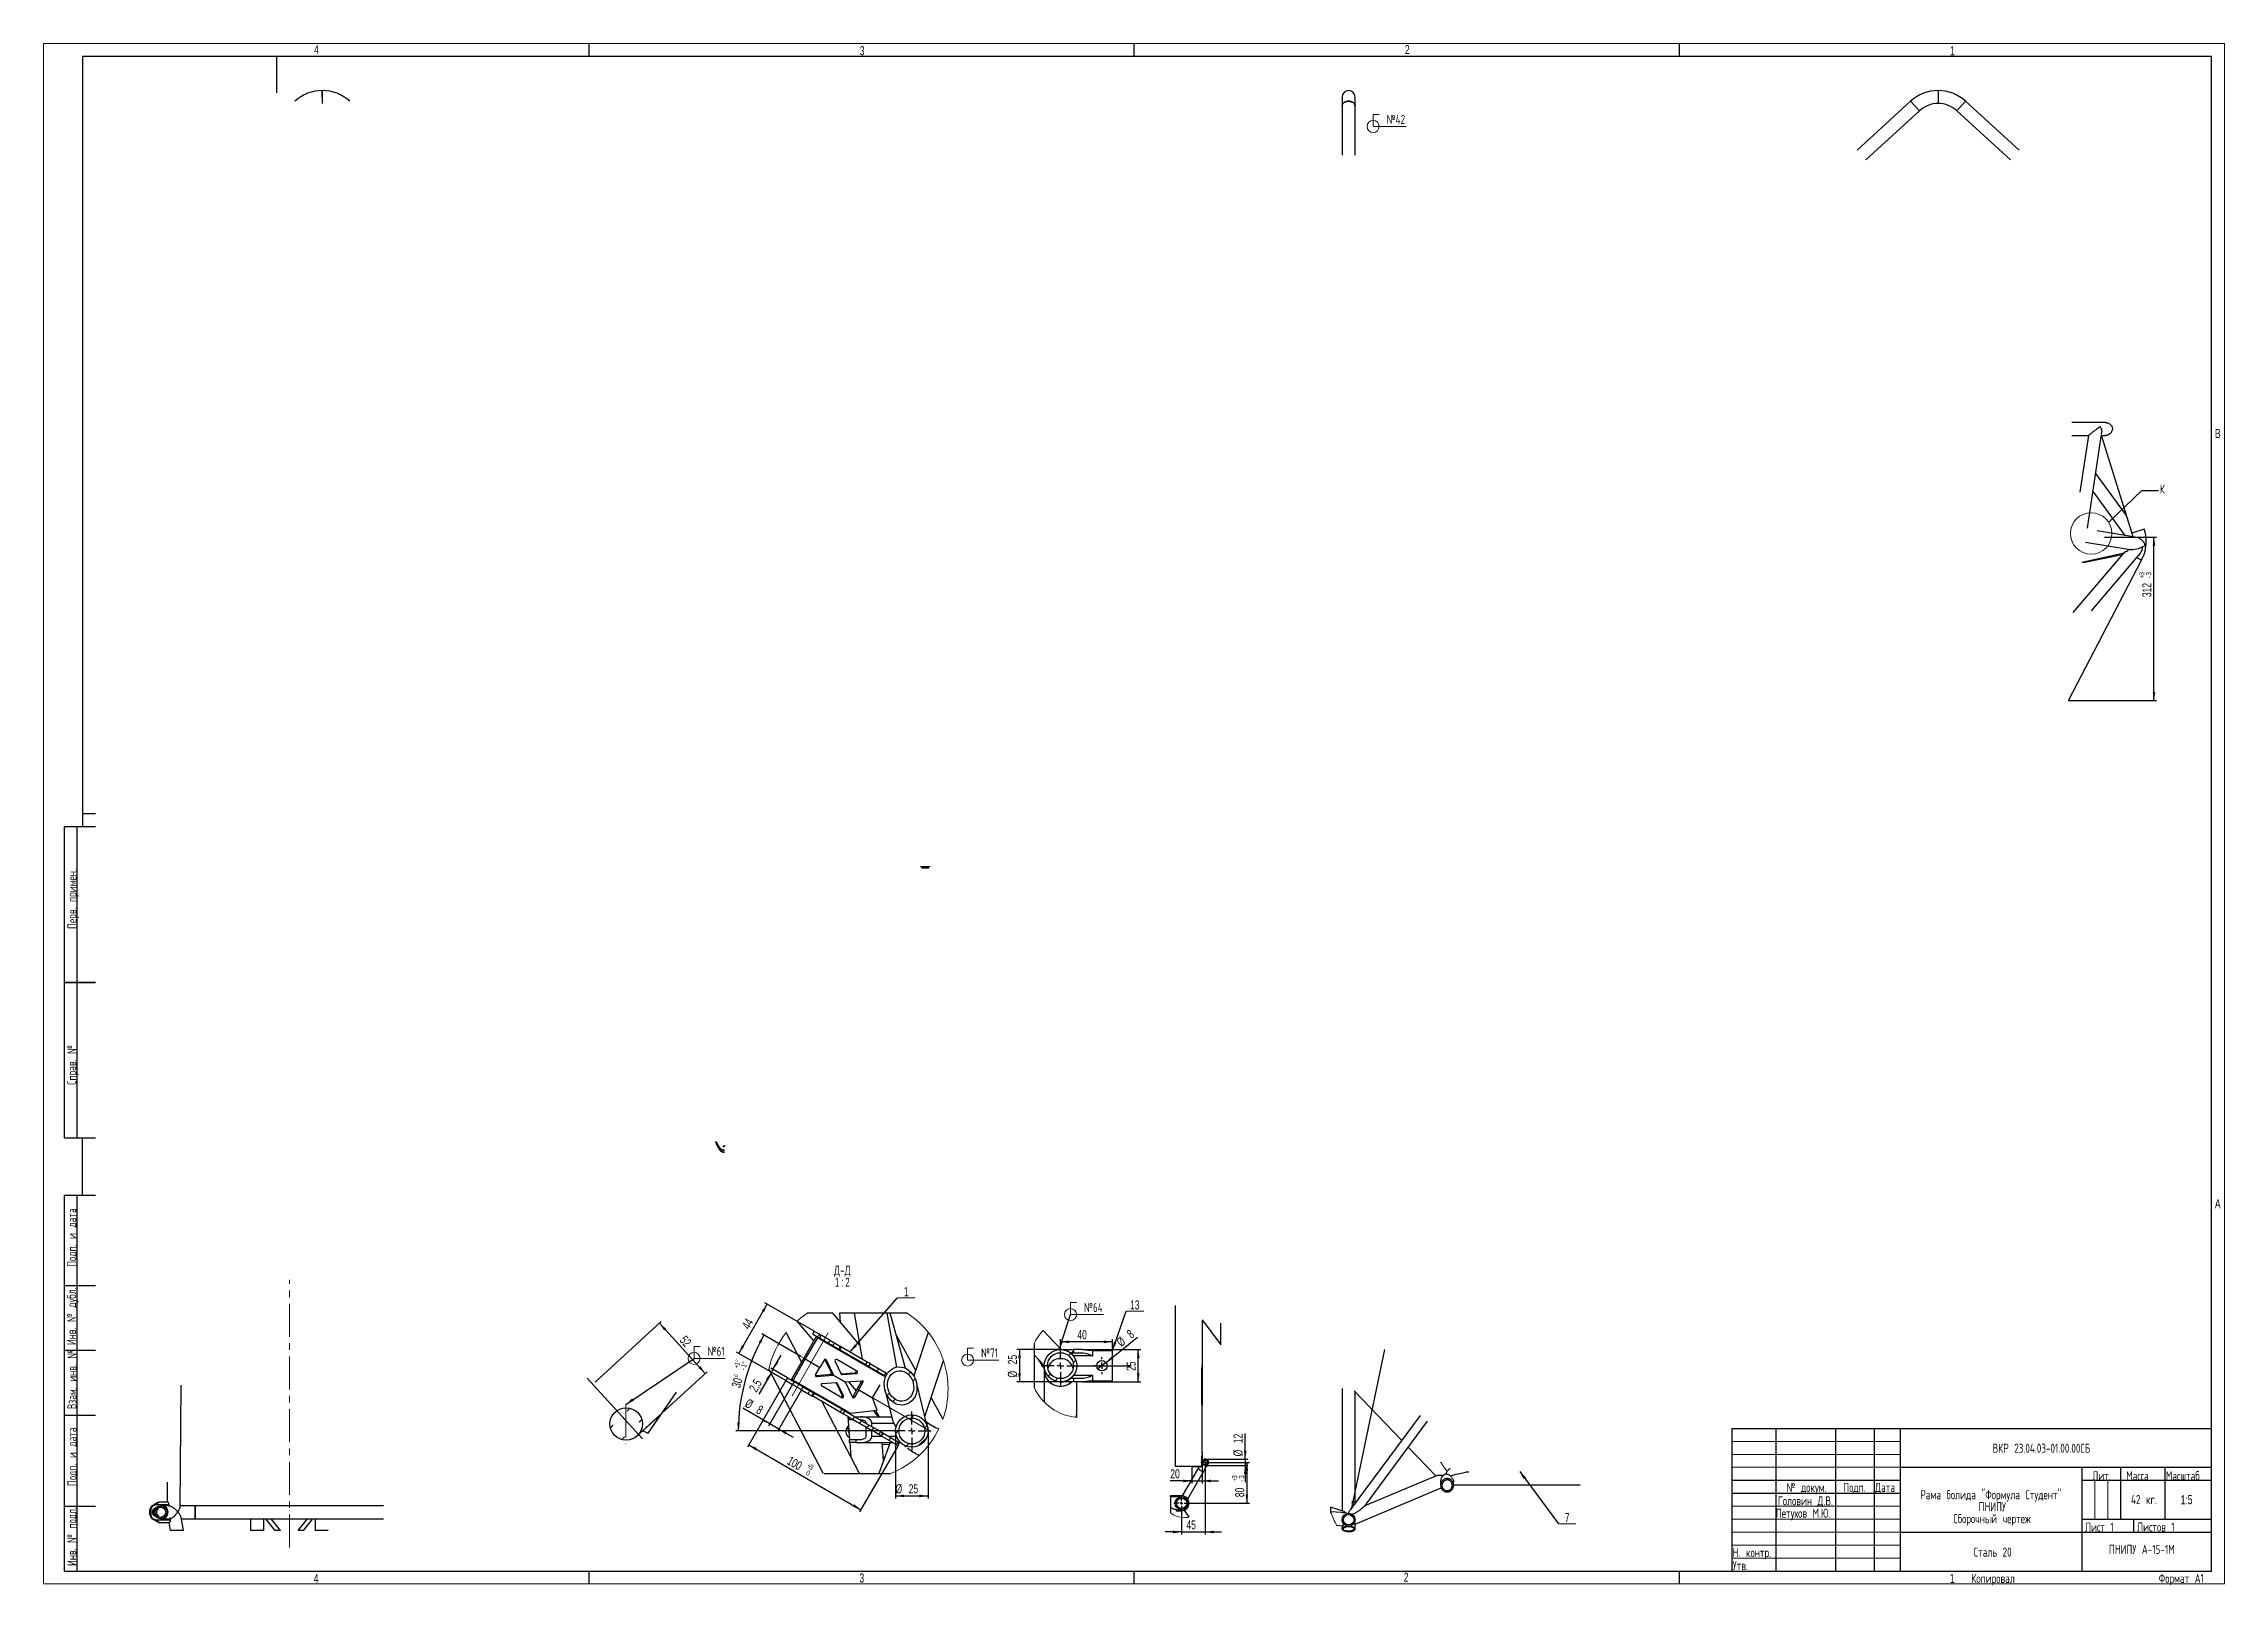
# Model space of a CAD drawing. Header units: millimetres. Extents: x 0 to 841, y -1082 to 594.
# Drawn here: x 0 to 841, y -1 to 594 of the extents above; entities outside this region: 1.
import ezdxf

# ---------------------------------------------------------------- set-up
doc = ezdxf.new("R2010")
doc.units = ezdxf.units.MM
doc.header["$PDSIZE"] = -1
doc.linetypes.add('CENTERX2', pattern=[20.32, 12.7, -2.54, 2.54, -2.54])
doc.layers.add('FORMAT', color=7, linetype='Continuous')
doc.layers.add('ОСЕВЫЕ', color=7, linetype='Continuous')
doc.styles.add('SLDTEXTSTYLE0', font='TXT', dxfattribs={"width": 0.7, "bigfont": 'bigfont'})
doc.styles.add('SLDTEXTSTYLE1', font='TXT', dxfattribs={"width": 0.7})
doc.styles.add('SLDTEXTSTYLE3', font='TXT', dxfattribs={"width": 0.62})
doc.dimstyles.new('SLDDIMSTYLE1', dxfattribs={"dimtxt": 3.5, "dimasz": 3.302, "dimexe": 0, "dimexo": 0.0625, "dimgap": 0.875, "dimtad": 1, "dimdec": 0, "dimlfac": 5, "dimrnd": 1e-09, "dimzin": 12, "dimdsep": 46, "dimtxsty": 'SLDTEXTSTYLE1', "dimsah": 1, "dimcen": 0.09, "dimadec": 0, "dimazin": 3, "dimtol": 1, "dimtp": 3, "dimtm": 3, "dimtfac": 1, "dimtdec": 0, "dimtofl": 0, "dimtmove": 0, "dimatfit": 3, "dimfxl": 1, "dimfrac": 2, "dimtolj": 1, "dimtzin": 12, "dimarcsym": 0})
doc.dimstyles.new('SLDDIMSTYLE12', dxfattribs={"dimtxt": 3.5, "dimasz": 3.302, "dimexe": 0, "dimexo": 0.0625, "dimgap": 0.875, "dimtad": 1, "dimdec": 4, "dimlfac": 2, "dimzin": 12, "dimdsep": 46, "dimtxsty": 'SLDTEXTSTYLE1', "dimsah": 1, "dimcen": 0.09, "dimazin": 3, "dimtol": 1, "dimtp": 1, "dimtm": 1, "dimtfac": 1, "dimtofl": 0, "dimtmove": 0, "dimatfit": 3, "dimfxl": 1, "dimfrac": 2, "dimtolj": 1, "dimtzin": 12, "dimarcsym": 0})
doc.dimstyles.new('SLDDIMSTYLE13', dxfattribs={"dimtxt": 3.5, "dimasz": 3.302, "dimexe": 0, "dimexo": 0.0625, "dimgap": 0.875, "dimtad": 1, "dimdec": 0, "dimlfac": 2, "dimrnd": 1e-09, "dimzin": 12, "dimdsep": 46, "dimtxsty": 'SLDTEXTSTYLE1', "dimsah": 1, "dimcen": 0.09, "dimadec": 0, "dimazin": 3, "dimtol": 1, "dimtp": 3, "dimtfac": 1, "dimtdec": 0, "dimtofl": 0, "dimtmove": 0, "dimatfit": 3, "dimfxl": 1, "dimfrac": 2, "dimtolj": 1, "dimarcsym": 0})
doc.dimstyles.new('SLDDIMSTYLE14', dxfattribs={"dimtxt": 3.5, "dimasz": 3.302, "dimexe": 0, "dimexo": 0.0625, "dimgap": 0.875, "dimtad": 1, "dimdec": 0, "dimlfac": 2, "dimrnd": 1e-09, "dimzin": 12, "dimdsep": 46, "dimtxsty": 'SLDTEXTSTYLE1', "dimsah": 1, "dimcen": 0.09, "dimadec": 0, "dimazin": 3, "dimtfac": 1, "dimtdec": 0, "dimtmove": 0, "dimatfit": 0, "dimfxl": 1, "dimfrac": 2, "dimtolj": 1, "dimtzin": 12, "dimarcsym": 0})
doc.dimstyles.new('SLDDIMSTYLE16', dxfattribs={"dimtxt": 3.5, "dimasz": 3.302, "dimexe": 0, "dimexo": 0.0625, "dimgap": 0.875, "dimtad": 1, "dimdec": 1, "dimlfac": 2, "dimrnd": 1e-09, "dimzin": 12, "dimdsep": 46, "dimtxsty": 'SLDTEXTSTYLE1', "dimsah": 1, "dimcen": 0.09, "dimadec": 0, "dimazin": 3, "dimtfac": 1, "dimtdec": 1, "dimtmove": 0, "dimatfit": 0, "dimfxl": 1, "dimfrac": 2, "dimtolj": 1, "dimtzin": 12, "dimarcsym": 0})
doc.dimstyles.new('SLDDIMSTYLE2', dxfattribs={"dimtxt": 3.5, "dimasz": 3.302, "dimexe": 0, "dimexo": 0.0625, "dimgap": 0.875, "dimtad": 1, "dimdec": 0, "dimlfac": 5, "dimrnd": 1e-09, "dimzin": 12, "dimdsep": 46, "dimtxsty": 'SLDTEXTSTYLE1', "dimsah": 1, "dimcen": 0.09, "dimadec": 0, "dimazin": 3, "dimtfac": 1, "dimtdec": 0, "dimtmove": 0, "dimatfit": 0, "dimfxl": 1, "dimfrac": 2, "dimtolj": 1, "dimtzin": 12, "dimarcsym": 0})
doc.dimstyles.new('SLDDIMSTYLE20', dxfattribs={"dimtxt": 3.5, "dimasz": 3.302, "dimexe": 0, "dimexo": 0.0625, "dimgap": 0.875, "dimtad": 1, "dimdec": 0, "dimlfac": 2, "dimrnd": 1e-09, "dimzin": 12, "dimdsep": 46, "dimtxsty": 'SLDTEXTSTYLE1', "dimsah": 1, "dimcen": 0.09, "dimadec": 0, "dimazin": 3, "dimtfac": 1, "dimtdec": 0, "dimtofl": 0, "dimtmove": 0, "dimatfit": 3, "dimfxl": 1, "dimfrac": 2, "dimtolj": 1, "dimtzin": 12, "dimarcsym": 0})
doc.dimstyles.new('SLDDIMSTYLE22', dxfattribs={"dimtxt": 3.5, "dimasz": 3.302, "dimexe": 0, "dimexo": 0.0625, "dimgap": 0.875, "dimtad": 1, "dimdec": 0, "dimlfac": 2, "dimrnd": 1e-09, "dimzin": 12, "dimdsep": 46, "dimtxsty": 'SLDTEXTSTYLE1', "dimsah": 1, "dimcen": 0.09, "dimadec": 0, "dimazin": 3, "dimtfac": 1, "dimtofl": 0, "dimtmove": 0, "dimatfit": 3, "dimfxl": 1, "dimfrac": 2, "dimtolj": 1, "dimtzin": 12, "dimarcsym": 0})
doc.dimstyles.new('SLDDIMSTYLE26', dxfattribs={"dimtxt": 3.5, "dimasz": 3.302, "dimexe": 0, "dimexo": 0.0625, "dimgap": 0.875, "dimtad": 1, "dimdec": 0, "dimlfac": 2, "dimrnd": 1e-09, "dimzin": 12, "dimdsep": 46, "dimtxsty": 'SLDTEXTSTYLE1', "dimblk1": 'NONE', "dimsah": 1, "dimcen": 0, "dimadec": 0, "dimazin": 3, "dimtfac": 1, "dimtdec": 0, "dimtmove": 0, "dimatfit": 3, "dimldrblk": 'NONE', "dimfxl": 1, "dimfrac": 2, "dimtolj": 1, "dimtzin": 12, "dimarcsym": 0})
doc.dimstyles.new('SLDDIMSTYLE3', dxfattribs={"dimtxt": 0.18, "dimasz": 3.302, "dimexe": 0, "dimexo": 0.0625, "dimgap": 0, "dimtad": 0, "dimtih": 1, "dimtoh": 1, "dimdec": 0, "dimrnd": 1e-09, "dimzin": 0, "dimdsep": 46, "dimtxsty": 'Standard', "dimsah": 1, "dimcen": 0.09, "dimadec": 0, "dimazin": 0, "dimtfac": 3.302, "dimtdec": 0, "dimtofl": 0, "dimtmove": 0, "dimatfit": 3, "dimfxl": 1, "dimfrac": 2, "dimtolj": 1, "dimtzin": 0, "dimarcsym": 0})
doc.dimstyles.new('SLDDIMSTYLE4', dxfattribs={"dimtxt": 0.18, "dimasz": 3.302, "dimexe": 0, "dimexo": 0.0625, "dimgap": 0, "dimtad": 0, "dimtih": 1, "dimtoh": 1, "dimdec": 0, "dimrnd": 1e-09, "dimzin": 0, "dimdsep": 46, "dimtxsty": 'Standard', "dimsah": 1, "dimcen": 0.09, "dimadec": 0, "dimazin": 0, "dimtfac": 3.302, "dimtdec": 0, "dimtofl": 0, "dimtmove": 0, "dimatfit": 3, "dimfxl": 1, "dimfrac": 2, "dimtolj": 1, "dimtzin": 0, "dimarcsym": 0})
doc.dimstyles.new('SLDDIMSTYLE6', dxfattribs={"dimtxt": 0.18, "dimasz": 3.302, "dimexe": 0, "dimexo": 0.0625, "dimgap": 0, "dimtad": 0, "dimtih": 1, "dimtoh": 1, "dimdec": 0, "dimrnd": 1e-09, "dimzin": 0, "dimdsep": 46, "dimtxsty": 'Standard', "dimblk1": 'NONE', "dimblk2": 'NONE', "dimsah": 1, "dimcen": 0.09, "dimadec": 0, "dimazin": 0, "dimtfac": 3.302, "dimtdec": 0, "dimtofl": 0, "dimtmove": 0, "dimatfit": 3, "dimldrblk": 'NONE', "dimfxl": 1, "dimfrac": 2, "dimtolj": 1, "dimtzin": 0, "dimarcsym": 0})

msp = doc.modelspace()

# ---------------------------------------------------------------- texts
at = {"color": 7, "linetype": 'Continuous', "lineweight": 0, "char_height": 3.5}
for s, insert, attachment_point, style in [('4', (105.245033, 593.439221), 2, 'SLDTEXTSTYLE1'), ('3', (315.658815, 592.998914), 2, 'SLDTEXTSTYLE1'), ('2', (525.891801, 593.439221), 2, 'SLDTEXTSTYLE1'), ('1', (736.133295, 592.998914), 2, 'SLDTEXTSTYLE1'), ('B', (838.473264, 445.384458), 2, 'SLDTEXTSTYLE1'), ('A', (838.458681, 148.384458), 2, 'SLDTEXTSTYLE1'), ('ВКР 23.04.03-01.00.00СБ', (751.64896, 54.096152), 1, 'SLDTEXTSTYLE0'), ('Лит.', (790.049909, 43.487371), 1, 'SLDTEXTSTYLE0'), ('Масса', (803.150018, 43.487371), 1, 'SLDTEXTSTYLE0'), ('Масштаб', (818.420517, 43.487371), 1, 'SLDTEXTSTYLE0'), ('Головин Д.В.', (668.807427, 33.815332), 1, 'SLDTEXTSTYLE0'), ('№ докум.', (672.144489, 38.973896), 1, 'SLDTEXTSTYLE0'), ('Подп.', (694.039609, 38.987566), 1, 'SLDTEXTSTYLE0'), ('Дата', (706.30432, 38.987566), 1, 'SLDTEXTSTYLE0'), ('42 кг.', (804.98826, 34.316258), 1, 'SLDTEXTSTYLE0'), ('1:5', (826.42215, 34.268812), 2, 'SLDTEXTSTYLE1'), ('Петухов М.Ю.', (668.024483, 29.052533), 1, 'SLDTEXTSTYLE0'), ('Лист 1', (787.275678, 23.685237), 1, 'SLDTEXTSTYLE0'), ('Листов 1', (807.336285, 23.731115), 1, 'SLDTEXTSTYLE0'), ('Утв.', (651.368218, 8.852379), 1, 'SLDTEXTSTYLE0'), ('Н. контр.', (651.382023, 13.869843), 1, 'SLDTEXTSTYLE0'), ('Сталь 20', (744.303103, 14.048898), 1, 'SLDTEXTSTYLE0'), ('ПНИПУ А-15-1М', (796.480701, 15.094004), 1, 'SLDTEXTSTYLE0'), ('4', (105.098264, 3.885056), 2, 'SLDTEXTSTYLE1'), ('3', (315.532011, 4.051789), 2, 'SLDTEXTSTYLE1'), ('2', (525.465345, 4.378237), 2, 'SLDTEXTSTYLE1'), ('1', (736.045855, 3.917058), 2, 'SLDTEXTSTYLE1'), ('Копировал', (743.392252, 3.917058), 1, 'SLDTEXTSTYLE0'), ('Формат А1', (815.673136, 3.93212), 1, 'SLDTEXTSTYLE0')]:
    msp.add_mtext(s, dxfattribs=dict(at, insert=insert, attachment_point=attachment_point, style=style))
at = {"color": 7, "linetype": 'Continuous', "lineweight": 18, "insert": (816.076057, 423.926201), "char_height": 3.5, "attachment_point": 1, "style": 'SLDTEXTSTYLE0'}
msp.add_mtext('К', dxfattribs=at)
at = {"color": 7, "linetype": 'Continuous', "lineweight": 0, "char_height": 3.5, "attachment_point": 1, "rotation": 90, "style": 'SLDTEXTSTYLE0'}
for s, insert in [('Перв. примен.', (9.210403, 252.600157)), ('Справ. №', (9.117108, 192.452599)), ('Подп. и дата', (9.110682, 122.303932)), ('Инв. № дубл.', (9.001064, 92.119966)), ('Взам. инв. №', (9.192887, 67.399566)), ('Подп. и дата', (9.20354, 37.790112)), ('Инв. № подл.', (9.122299, 6.963605))]:
    msp.add_mtext(s, dxfattribs=dict(at, insert=insert))

# ---------------------------------------------------------------- blocks, each defined once
blk = doc.blocks.new('SW_NOTE_2')
at = {"color": 0, "linetype": 'Continuous', "lineweight": 0, "char_height": 3.5, "attachment_point": 2, "style": 'SLDTEXTSTYLE0'}
for s, insert in [('Рама болида "Формула Студент"', (28.66, 4.5)), ('Сборочный чертеж', (29.09, -4.73)), ('ПНИПУ', (29.23, -0.12))]:
    blk.add_mtext(s, dxfattribs=dict(at, insert=insert))
blk = doc.blocks.new('SW_WELDSYMBOL_29')
at = {"color": 0, "linetype": 'Continuous', "lineweight": 0}
for p, q in [((0, 0), (0, 4.61)), ((2.31, 4.61), (0, 4.61)), ((12.72, 0), (0, 0))]:
    blk.add_line(p, q, dxfattribs=at)
blk.add_circle((0, 0), 2.31, dxfattribs=at)
at = {"color": 0, "linetype": 'Continuous', "lineweight": 0, "insert": (5.2, 4.5), "char_height": 3.5, "attachment_point": 1, "style": 'SLDTEXTSTYLE0'}
blk.add_mtext('№42', dxfattribs=at)
blk = doc.blocks.new('_D_20')
at = {"layer": 'FORMAT', "transparency": 16777216}
for p, q in [((794.8, 403.64), (814.85, 403.64)), ((813.85, 340.69), (813.85, 403.64)), ((780.9, 340.69), (814.85, 340.69))]:
    blk.add_line(p, q, dxfattribs=at)
for points in [[(813.85, 403.64), (813.34, 400.34), (814.36, 400.34)], [(813.85, 340.69), (814.36, 343.99), (813.34, 343.99)]]:
    blk.add_solid(points, dxfattribs=at)
at = {"layer": 'FORMAT', "transparency": 16777216, "attachment_point": 1, "rotation": 90, "style": 'SLDTEXTSTYLE1'}
for s, insert, char_height in [('3', (808.16, 388.91), 2), ('+', (808.16, 387.85), 2), ('3', (810.79, 388.91), 2), ('-', (810.79, 387.78), 2), ('312', (809.34, 380.56), 3.5)]:
    blk.add_mtext(s, dxfattribs=dict(at, insert=insert, char_height=char_height))
blk = doc.blocks.new('_NONE')
blk = doc.blocks.new('SW_HATCH_3')
at = {"color": 0, "linetype": 'Continuous', "lineweight": 18}
for p, q in [((-41.2, 35.13), (-40.28, 36.05)), ((-35.5, 31.85), (-34.59, 32.76)), ((-53.35, 18.49), (-52.63, 19.22)), ((-18.42, 21.99), (-17.51, 22.9)), ((-15.58, 20.34), (-14.66, 21.26)), ((-6.24, 20.7), (-5.3, 21.64)), ((-4.49, 17.96), (-3.52, 18.93)), ((-45, 13.37), (-44.09, 14.29)), ((-14.39, 12.55), (-13.46, 13.48)), ((-12.31, 10.14), (-11.34, 11.11)), ((-25.07, 1.87), (-24.16, 2.78)), ((-22.23, 0.22), (-21.31, 1.14)), ((-5.13, 3.85), (-3.94, 5.04)), ((0, 0), (1, 1)), ((-16.53, -3.06), (-15.62, -2.15)), ((-13.69, -4.71), (-12.77, -3.79)), ((-11.05, -2.07), (-9.86, -0.88)), ((-10.84, -6.35), (-9.93, -5.44)), ((-7.01, -7.01), (-6.01, -6.01)), ((-2.39, -6.88), (0.87, -3.62))]:
    blk.add_line(p, q, dxfattribs=at)
blk = doc.blocks.new('_D_63')
at = {"layer": 'FORMAT', "transparency": 16777216}
for p, q in [((291.97, 87.78), (276.95, 96.45)), ((327.31, 59), (266.91, 59))]:
    blk.add_line(p, q, dxfattribs=at)
blk.add_arc((341.81, 59), 73.9, 150, 180, dxfattribs=at)
for points in [[(277.82, 95.95), (275.78, 93.3), (276.67, 92.81)], [(267.91, 59), (268.5, 62.29), (267.48, 62.32)]]:
    blk.add_solid(points, dxfattribs=at)
at = {"layer": 'FORMAT', "transparency": 16777216, "attachment_point": 1, "rotation": 73.64029, "style": 'SLDTEXTSTYLE1'}
for s, insert, char_height in [('1°', (266.37, 84.58), 2), ('+', (266.07, 83.56), 2), ('1°', (268.9, 83.84), 2), ('30°', (265.19, 76.36), 3.5), ('-', (268.58, 82.75), 2)]:
    blk.add_mtext(s, dxfattribs=dict(at, insert=insert, char_height=char_height))
blk = doc.blocks.new('_D_64')
at = {"layer": 'FORMAT', "transparency": 16777216}
for p, q in [((288.8, 76.91), (279.54, 60.87)), ((280.04, 61.74), (269.6, 67.77)), ((292.26, 74.91), (283, 58.87)), ((283.5, 59.74), (280.04, 61.74)), ((283.5, 59.74), (289, 56.56))]:
    blk.add_line(p, q, dxfattribs=at)
for points in [[(280.04, 61.74), (277.43, 63.83), (276.93, 62.95)], [(283.5, 59.74), (286.11, 57.65), (286.62, 58.53)]]:
    blk.add_solid(points, dxfattribs=at)
at = {"layer": 'FORMAT', "transparency": 16777216, "char_height": 3.5, "attachment_point": 1, "rotation": 330, "style": 'SLDTEXTSTYLE1'}
for s, insert in [('%%c', (271.85, 71.67)), ('8', (276.25, 69.14))]:
    blk.add_mtext(s, dxfattribs=dict(at, insert=insert))
blk = doc.blocks.new('_D_65')
at = {"layer": 'FORMAT', "transparency": 16777216}
for p, q in [((281.27, 82.7), (284.45, 88.2)), ((280.65, 81.62), (275.76, 73.15)), ((286.2, 78.41), (279.78, 82.12)), ((286.83, 79.49), (280.41, 83.2)), ((280.65, 81.62), (281.27, 82.7))]:
    blk.add_line(p, q, dxfattribs=at)
for points in [[(281.27, 82.7), (283.36, 85.3), (282.48, 85.81)], [(280.65, 81.62), (278.56, 79.01), (279.44, 78.5)]]:
    blk.add_solid(points, dxfattribs=at)
at = {"layer": 'FORMAT', "transparency": 16777216, "insert": (271.85, 75.41), "char_height": 3.5, "attachment_point": 1, "rotation": 60, "style": 'SLDTEXTSTYLE1'}
blk.add_mtext('2,5', dxfattribs=at)
blk = doc.blocks.new('_D_66')
at = {"layer": 'FORMAT', "transparency": 16777216}
for p, q in [((328.56, 59), (328.56, 32.95)), ((341.06, 59), (341.06, 32.95)), ((328.56, 33.95), (341.06, 33.95))]:
    blk.add_line(p, q, dxfattribs=at)
for points in [[(328.56, 33.95), (331.86, 33.45), (331.86, 34.46)], [(341.06, 33.95), (337.76, 34.46), (337.76, 33.45)]]:
    blk.add_solid(points, dxfattribs=at)
at = {"layer": 'FORMAT', "transparency": 16777216, "char_height": 3.5, "attachment_point": 1, "style": 'SLDTEXTSTYLE1'}
for s, insert in [('%%c', (328.55, 38.47)), ('25', (333.62, 38.47))]:
    blk.add_mtext(s, dxfattribs=dict(at, insert=insert))
blk = doc.blocks.new('_D_67')
at = {"layer": 'FORMAT', "transparency": 16777216}
for p, q in [((286.2, 78.41), (271.4, 52.78)), ((271.9, 53.64), (315.2, 28.64)), ((329.5, 53.41), (314.7, 27.78))]:
    blk.add_line(p, q, dxfattribs=at)
for points in [[(271.9, 53.64), (274.51, 51.55), (275.02, 52.43)], [(315.2, 28.64), (312.6, 30.73), (312.09, 29.85)]]:
    blk.add_solid(points, dxfattribs=at)
at = {"layer": 'FORMAT', "transparency": 16777216, "attachment_point": 1, "rotation": 330, "style": 'SLDTEXTSTYLE1'}
for s, insert, char_height in [('100', (288.16, 49.47), 3.5), ('0', (294.76, 43.97), 2), ('+', (295.22, 46.75), 2), ('3', (296.08, 46.26), 2)]:
    blk.add_mtext(s, dxfattribs=dict(at, insert=insert, char_height=char_height))
blk = doc.blocks.new('_D_68')
at = {"layer": 'FORMAT', "transparency": 16777216}
for p, q in [((268.06, 88.88), (279.06, 107.94)), ((297.2, 97.46), (278.19, 108.44)), ((286.2, 78.41), (267.19, 89.38))]:
    blk.add_line(p, q, dxfattribs=at)
for points in [[(279.06, 107.94), (276.97, 105.33), (277.85, 104.82)], [(268.06, 88.88), (270.15, 91.49), (269.27, 92)]]:
    blk.add_solid(points, dxfattribs=at)
at = {"layer": 'FORMAT', "transparency": 16777216, "insert": (269.05, 99.62), "char_height": 3.5, "attachment_point": 1, "rotation": 60, "style": 'SLDTEXTSTYLE1'}
blk.add_mtext('44', dxfattribs=at)
blk = doc.blocks.new('SW_NOTE_33')
at = {"layer": 'FORMAT', "color": 0, "char_height": 3.5, "attachment_point": 2}
for s, insert, style in [('Д-Д', (3.39, 4.5), 'SLDTEXTSTYLE0'), ('1 : 2', (3.37, -0.12), 'SLDTEXTSTYLE3')]:
    blk.add_mtext(s, dxfattribs=dict(at, insert=insert, style=style))
blk = doc.blocks.new('SW_NOTE_34')
at = {"color": 0, "linetype": 'Continuous', "lineweight": 0}
for p, q in [((0, 0), (6.72, 0)), ((6.72, 0), (0, 0)), ((0, 0), (6.72, 0)), ((6.72, 0), (0, 0)), ((0, 0), (6.72, 0)), ((6.72, 0), (0, 0))]:
    blk.add_line(p, q, dxfattribs=at)
at = {"color": 0, "linetype": 'Continuous', "lineweight": 0, "insert": (3.32, 4.1), "char_height": 3.5, "attachment_point": 2, "style": 'SLDTEXTSTYLE1'}
blk.add_mtext('1', dxfattribs=at)
blk = doc.blocks.new('SW_CENTERMARKSYMBOL_7')
at = {"layer": 'FORMAT', "color": 0}
for p, q in [((-2.5, 0), (-7.5, 0)), ((0, 0), (-1.25, 0)), ((0, 2.5), (0, 7.5)), ((0, 0), (0, 1.25)), ((0, 0), (0, -1.25)), ((0, 0), (1.25, 0)), ((2.5, 0), (7.5, 0)), ((0, -2.5), (0, -7.5))]:
    blk.add_line(p, q, dxfattribs=at)
blk = doc.blocks.new('SW_WELDSYMBOL_50')
at = {"color": 0, "linetype": 'Continuous', "lineweight": 0}
for p, q in [((0, 0), (0, 4.61)), ((2.31, 4.61), (0, 4.61)), ((11.98, 0), (0, 0))]:
    blk.add_line(p, q, dxfattribs=at)
blk.add_circle((0, 0), 2.31, dxfattribs=at)
at = {"color": 0, "linetype": 'Continuous', "lineweight": 0, "insert": (5.2, 4.5), "char_height": 3.5, "attachment_point": 1, "style": 'SLDTEXTSTYLE0'}
blk.add_mtext('№71', dxfattribs=at)
blk = doc.blocks.new('SW_HATCH_4')
at = {"color": 0, "linetype": 'Continuous', "lineweight": 18}
for p, q in [((2.07, 11.05), (0.98, 9.96)), ((-4.35, 4.63), (-5.45, 3.53)), ((0, 0), (-1.06, -1.06)), ((5.39, 0.9), (4.71, 0.22)), ((6.66, 6.66), (5.61, 5.61))]:
    blk.add_line(p, q, dxfattribs=at)
blk = doc.blocks.new('_D_69')
at = {"layer": 'FORMAT', "transparency": 16777216}
for p, q in [((212.65, 77.81), (238.2, 101.21)), ((255.17, 81.19), (237.46, 100.53)), ((229.29, 57.49), (255.91, 81.87))]:
    blk.add_line(p, q, dxfattribs=at)
for points in [[(237.46, 100.53), (239.32, 97.75), (240.07, 98.44)], [(255.17, 81.19), (253.32, 83.97), (252.57, 83.28)]]:
    blk.add_solid(points, dxfattribs=at)
at = {"layer": 'FORMAT', "transparency": 16777216, "insert": (247.62, 96.12), "char_height": 3.5, "attachment_point": 1, "rotation": 312.4804, "style": 'SLDTEXTSTYLE1'}
blk.add_mtext('52', dxfattribs=at)
blk = doc.blocks.new('SW_WELDSYMBOL_51')
at = {"color": 0, "linetype": 'Continuous', "lineweight": 0}
for p, q in [((0, 0), (0, 4.61)), ((2.31, 4.61), (0, 4.61)), ((11.98, 0), (0, 0))]:
    blk.add_line(p, q, dxfattribs=at)
blk.add_circle((0, 0), 2.31, dxfattribs=at)
at = {"color": 0, "linetype": 'Continuous', "lineweight": 0, "insert": (5.2, 4.5), "char_height": 3.5, "attachment_point": 1, "style": 'SLDTEXTSTYLE0'}
blk.add_mtext('№61', dxfattribs=at)
blk = doc.blocks.new('SW_HATCH_5')
at = {"color": 0, "linetype": 'Continuous', "lineweight": 18}
for p, q in [((0, 0), (0.89, 0.89)), ((1.12, 1.12), (1.84, 1.84)), ((-7.92, -7.92), (-7.03, -7.03)), ((1.72, -2.77), (2.72, -1.77)), ((-5.27, -9.76), (-4.26, -8.75))]:
    blk.add_line(p, q, dxfattribs=at)
blk = doc.blocks.new('_D_75')
at = {"layer": 'FORMAT', "transparency": 16777216}
for p, q in [((400.5, 90.43), (423.15, 90.43)), ((422.15, 77.93), (422.15, 90.43)), ((400.5, 77.93), (423.15, 77.93))]:
    blk.add_line(p, q, dxfattribs=at)
for points in [[(422.15, 90.43), (421.64, 87.13), (422.66, 87.13)], [(422.15, 77.93), (422.66, 81.23), (421.64, 81.23)]]:
    blk.add_solid(points, dxfattribs=at)
at = {"layer": 'FORMAT', "transparency": 16777216, "insert": (417.64, 82.17), "char_height": 3.5, "attachment_point": 1, "rotation": 90, "style": 'SLDTEXTSTYLE1'}
blk.add_mtext('25', dxfattribs=at)
blk = doc.blocks.new('_D_76')
at = {"layer": 'FORMAT', "transparency": 16777216}
for q in [(421.87, 95.13), (406.59, 82.93)]:
    blk.add_line((409.71, 85.43), q, dxfattribs=at)
blk.add_solid([(409.71, 85.43), (412.61, 87.09), (411.98, 87.88)], dxfattribs=at)
at = {"layer": 'FORMAT', "transparency": 16777216, "char_height": 3.5, "attachment_point": 1, "rotation": 38.59087, "style": 'SLDTEXTSTYLE1'}
for s, insert in [('%%c', (413.37, 94.04)), ('8', (417.34, 97.21))]:
    blk.add_mtext(s, dxfattribs=dict(at, insert=insert))
blk = doc.blocks.new('_D_77')
at = {"layer": 'FORMAT', "transparency": 16777216}
for p, q in [((392.15, 90.43), (392.15, 94.38)), ((412.15, 93.38), (392.15, 93.38)), ((412.15, 90.1), (412.15, 94.38))]:
    blk.add_line(p, q, dxfattribs=at)
for points in [[(392.15, 93.38), (395.45, 92.87), (395.45, 93.89)], [(412.15, 93.38), (408.85, 93.89), (408.85, 92.87)]]:
    blk.add_solid(points, dxfattribs=at)
at = {"layer": 'FORMAT', "transparency": 16777216, "insert": (398.65, 97.89), "char_height": 3.5, "attachment_point": 1, "style": 'SLDTEXTSTYLE1'}
blk.add_mtext('40', dxfattribs=at)
blk = doc.blocks.new('_D_78')
at = {"layer": 'FORMAT', "transparency": 16777216}
for p, q in [((392.15, 90.43), (375.37, 90.43)), ((376.37, 90.43), (376.37, 77.93)), ((392.15, 77.93), (375.37, 77.93))]:
    blk.add_line(p, q, dxfattribs=at)
for points in [[(376.37, 90.43), (375.86, 87.13), (376.88, 87.13)], [(376.37, 77.93), (376.88, 81.23), (375.86, 81.23)]]:
    blk.add_solid(points, dxfattribs=at)
at = {"layer": 'FORMAT', "transparency": 16777216, "char_height": 3.5, "attachment_point": 1, "rotation": 90, "style": 'SLDTEXTSTYLE1'}
for s, insert in [('25', (371.86, 84.71)), ('%%c', (371.86, 79.63))]:
    blk.add_mtext(s, dxfattribs=dict(at, insert=insert))
blk = doc.blocks.new('SW_NOTE_37')
at = {"color": 0, "linetype": 'Continuous', "lineweight": 0}
for p, q in [((0, 0), (6.72, 0)), ((6.72, 0), (0, 0)), ((0, 0), (6.72, 0)), ((6.72, 0), (0, 0)), ((0, 0), (6.72, 0)), ((6.72, 0), (0, 0))]:
    blk.add_line(p, q, dxfattribs=at)
at = {"color": 0, "linetype": 'Continuous', "lineweight": 0, "insert": (3.31, 4.1), "char_height": 3.5, "attachment_point": 2, "style": 'SLDTEXTSTYLE1'}
blk.add_mtext('13', dxfattribs=at)
blk = doc.blocks.new('SW_CENTERMARKSYMBOL_8')
at = {"layer": 'FORMAT', "color": 0}
for p, q in [((-2.5, 0), (-7.5, 0)), ((0, 0), (-1.25, 0)), ((0, 2.5), (0, 7.5)), ((0, 0), (0, 1.25)), ((0, 0), (0, -1.25)), ((0, 0), (1.25, 0)), ((2.5, 0), (27.28, 0)), ((0, -2.5), (0, -7.5))]:
    blk.add_line(p, q, dxfattribs=at)
blk = doc.blocks.new('SW_CENTERMARKSYMBOL_9')
at = {"layer": 'FORMAT', "color": 0}
for p, q in [((-2.5, 0), (-3.25, 0)), ((0, 0), (-1.25, 0)), ((0, 2.5), (0, 3.25)), ((0, 0), (0, 1.25)), ((0, 0), (0, -1.25)), ((0, 0), (1.25, 0)), ((2.5, 0), (3.25, 0)), ((0, -2.5), (0, -3.25))]:
    blk.add_line(p, q, dxfattribs=at)
blk = doc.blocks.new('SW_WELDSYMBOL_52')
at = {"color": 0, "linetype": 'Continuous', "lineweight": 0}
for p, q in [((0, 0), (0, 4.61)), ((2.31, 4.61), (0, 4.61)), ((12.72, 0), (0, 0))]:
    blk.add_line(p, q, dxfattribs=at)
blk.add_circle((0, 0), 2.31, dxfattribs=at)
at = {"color": 0, "linetype": 'Continuous', "lineweight": 0, "insert": (5.2, 4.5), "char_height": 3.5, "attachment_point": 1, "style": 'SLDTEXTSTYLE0'}
blk.add_mtext('№64', dxfattribs=at)
blk = doc.blocks.new('SW_NOTE_38')
at = {"color": 0, "linetype": 'Continuous', "lineweight": 0}
for p, q in [((0, 0), (6.72, 0)), ((6.72, 0), (0, 0)), ((0, 0), (6.72, 0)), ((6.72, 0), (0, 0)), ((0, 0), (6.72, 0)), ((6.72, 0), (0, 0))]:
    blk.add_line(p, q, dxfattribs=at)
at = {"color": 0, "linetype": 'Continuous', "lineweight": 0, "insert": (3.33, 4.1), "char_height": 3.5, "attachment_point": 2, "style": 'SLDTEXTSTYLE1'}
blk.add_mtext('7', dxfattribs=at)
blk = doc.blocks.new('_D_88')
at = {"layer": 'FORMAT', "transparency": 16777216}
for p, q in [((463.39, 48.08), (463.39, 58.03)), ((447.95, 48.08), (464.39, 48.08)), ((447.95, 45.68), (464.39, 45.68)), ((463.39, 48.08), (463.39, 45.68)), ((463.39, 45.68), (463.39, 39.33))]:
    blk.add_line(p, q, dxfattribs=at)
for points in [[(463.39, 48.08), (463.9, 51.38), (462.89, 51.38)], [(463.39, 45.68), (462.89, 42.37), (463.9, 42.37)]]:
    blk.add_solid(points, dxfattribs=at)
at = {"layer": 'FORMAT', "transparency": 16777216, "char_height": 3.5, "attachment_point": 1, "rotation": 90, "style": 'SLDTEXTSTYLE1'}
for s, insert in [('%%c', (458.88, 49.22)), ('12', (458.88, 54.3))]:
    blk.add_mtext(s, dxfattribs=dict(at, insert=insert))
blk = doc.blocks.new('_D_89')
at = {"layer": 'FORMAT', "transparency": 16777216}
for p, q in [((446.75, 50.74), (446.75, 38.74)), ((442.75, 45.13), (442.75, 38.74)), ((442.75, 39.74), (434.51, 39.74)), ((442.75, 39.74), (446.75, 39.74)), ((446.75, 39.74), (453.1, 39.74))]:
    blk.add_line(p, q, dxfattribs=at)
for points in [[(442.75, 39.74), (439.45, 40.24), (439.45, 39.23)], [(446.75, 39.74), (450.05, 39.23), (450.05, 40.24)]]:
    blk.add_solid(points, dxfattribs=at)
at = {"layer": 'FORMAT', "transparency": 16777216, "insert": (434.51, 44.25), "char_height": 3.5, "attachment_point": 1, "style": 'SLDTEXTSTYLE1'}
blk.add_mtext('20', dxfattribs=at)
blk = doc.blocks.new('_D_91')
at = {"layer": 'FORMAT', "transparency": 16777216}
for p, q in [((447.95, 45.18), (447.95, 19.06)), ((438.86, 28.13), (438.86, 19.06)), ((438.86, 20.06), (432.51, 20.06)), ((438.86, 20.06), (447.95, 20.06)), ((447.95, 20.06), (454.3, 20.06))]:
    blk.add_line(p, q, dxfattribs=at)
for points in [[(438.86, 20.06), (435.56, 20.57), (435.56, 19.55)], [(447.95, 20.06), (451.25, 19.55), (451.25, 20.57)]]:
    blk.add_solid(points, dxfattribs=at)
at = {"layer": 'FORMAT', "transparency": 16777216, "insert": (440.72, 24.57), "char_height": 3.5, "attachment_point": 1, "style": 'SLDTEXTSTYLE1'}
blk.add_mtext('45', dxfattribs=at)
blk = doc.blocks.new('_D_92')
at = {"layer": 'FORMAT', "transparency": 16777216}
for p, q in [((449.65, 46.88), (465.02, 46.88)), ((464.02, 46.88), (464.02, 31.13)), ((441.86, 31.13), (465.02, 31.13))]:
    blk.add_line(p, q, dxfattribs=at)
for points in [[(464.02, 46.88), (463.51, 43.57), (464.53, 43.57)], [(464.02, 31.13), (464.53, 34.43), (463.51, 34.43)]]:
    blk.add_solid(points, dxfattribs=at)
at = {"layer": 'FORMAT', "transparency": 16777216, "attachment_point": 1, "rotation": 90, "style": 'SLDTEXTSTYLE1'}
for s, insert, char_height in [('3', (458.33, 40.6), 2), ('+', (458.33, 39.53), 2), ('80', (459.51, 33.49), 3.5), ('3', (460.97, 40.6), 2), ('-', (460.97, 39.46), 2)]:
    blk.add_mtext(s, dxfattribs=dict(at, insert=insert, char_height=char_height))
blk = doc.blocks.new('SW_CENTERMARKSYMBOL_18')
at = {"layer": 'FORMAT', "color": 0}
for p, q in [((-1, 0), (-1.7, 0)), ((0, 0), (-0.5, 0)), ((0, 1), (0, 1.7)), ((0, 0), (0, 0.5)), ((0, 0), (0, -0.5)), ((0, 0), (0.5, 0)), ((1, 0), (1.7, 0)), ((0, -1), (0, -1.7))]:
    blk.add_line(p, q, dxfattribs=at)
blk = doc.blocks.new('SW_CENTERMARKSYMBOL_19')
at = {"layer": 'FORMAT', "color": 0}
for p, q in [((-1, 0), (-3, 0)), ((0, 0), (-0.5, 0)), ((0, 1), (0, 3)), ((0, 0), (0, 0.5)), ((0, 0), (0, -0.5)), ((0, 0), (0.5, 0)), ((1, 0), (3, 0)), ((0, -1), (0, -3))]:
    blk.add_line(p, q, dxfattribs=at)
blk = doc.blocks.new('SW_NOTE_29')
at = {"layer": 'FORMAT', "color": 0, "char_height": 3.5, "attachment_point": 2}
for s, insert, style in [('И', (1.09, 4.5), 'SLDTEXTSTYLE0'), ('1 : 2', (1.01, -0.12), 'SLDTEXTSTYLE3')]:
    blk.add_mtext(s, dxfattribs=dict(at, insert=insert, style=style))

# ---------------------------------------------------------------- dimensions: what is measured, and where the dimension line sits
at = {"layer": 'FORMAT'}
for base, p1, p2, angle, dimstyle, picture, middle in [((813.848184, 403.644102), (780.903954, 340.68681), (794.798044, 403.644102), 90, 'SLDDIMSTYLE1', '_D_20', (813.848184, 385.30488)), ((237.461783, 100.532683), (229.28641, 57.487628), (212.647331, 77.810037), 312.480401064, 'SLDDIMSTYLE22', '_D_69', (245.724905, 91.508872)), ((279.058076, 107.937277), (286.200823, 78.409998), (297.200823, 97.462557), 60, 'SLDDIMSTYLE20', '_D_68', (274.075233, 99.30674)), ((281.272485, 82.698751), (286.200823, 78.409998), (286.825823, 79.49253), 60, 'SLDDIMSTYLE16', '_D_65', (277.004346, 75.306118)), ((422.150571, 90.430032), (400.50475, 77.930032), (400.50475, 90.430032), 90, 'SLDDIMSTYLE20', '_D_75', (422.150571, 84.284778)), ((315.203127, 28.643461), (286.200823, 78.409998), (329.502094, 53.409998), 330, 'SLDDIMSTYLE13', '_D_67', (290.12245, 43.123796)), ((464.020992, 31.132282), (449.647869, 46.875401), (441.858575, 31.132282), 90, 'SLDDIMSTYLE1', '_D_92', (464.020992, 37.613115))]:
    dim = msp.add_linear_dim(base=base, p1=p1, p2=p2, angle=angle, dimstyle=dimstyle, dxfattribs=at)
    dim.commit()
    dim.dimension.update_dxf_attribs({"geometry": picture, "text_midpoint": middle, "dimtype": 160})
dim = msp.add_angular_dim_2l(base=(270.432828, 78.130372), line1=((327.312633, 59.004211), (342.312633, 59.004211)), line2=((291.973795, 87.778677), (341.879103, 58.965834)), dimstyle='SLDDIMSTYLE12', dxfattribs=at)
dim.commit()
dim.dimension.update_dxf_attribs({"geometry": '_D_63', "text_midpoint": (270.906774, 79.818765), "dimtype": 162})
for base, p1, p2, dimstyle, picture, middle in [((392.150531, 93.382571), (412.150531, 90.095096), (392.150531, 90.430032), 'SLDDIMSTYLE20', '_D_77', (400.891345, 93.382571)), ((446.747869, 39.735541), (442.747869, 45.132282), (446.747869, 50.744862), 'SLDDIMSTYLE2', '_D_89', (436.751866, 39.735541)), ((447.947869, 20.059594), (438.858575, 28.132282), (447.947869, 45.175401), 'SLDDIMSTYLE2', '_D_91', (442.837002, 20.059594))]:
    dim = msp.add_linear_dim(base=base, p1=p1, p2=p2, dimstyle=dimstyle, dxfattribs=at)
    dim.commit()
    dim.dimension.update_dxf_attribs({"geometry": picture, "text_midpoint": middle, "dimtype": 160})
dim = msp.add_diameter_dim_2p(p1=(406.587291, 82.932522), p2=(409.713771, 85.427542), dimstyle='SLDDIMSTYLE26', dxfattribs=at)
dim.commit()
dim.dimension.update_dxf_attribs({"geometry": '_D_76', "text_midpoint": (419.226984, 93.019361), "dimtype": 163})
for base, p1, p2, angle, dimstyle, picture, middle in [((376.367352, 77.930032), (392.150531, 90.430032), (392.150531, 77.930032), 90, 'SLDDIMSTYLE20', '_D_78', (376.367352, 84.284778)), ((280.039794, 61.738782), (292.263001, 74.909998), (288.7989, 76.909998), 330, 'SLDDIMSTYLE14', '_D_64', (272.765878, 65.938379)), ((463.393527, 45.675401), (447.947869, 48.075401), (447.947869, 45.675401), 90, 'SLDDIMSTYLE2', '_D_88', (463.393527, 53.625682))]:
    dim = msp.add_linear_dim(base=base, p1=p1, p2=p2, angle=angle, text='%%c<>', dimstyle=dimstyle, dxfattribs=at)
    dim.commit()
    dim.dimension.update_dxf_attribs({"geometry": picture, "text_midpoint": middle, "dimtype": 160})
dim = msp.add_linear_dim(base=(341.062633, 33.95332), p1=(328.562633, 59.004211), p2=(341.062633, 59.004211), text='%%c<>', dimstyle='SLDDIMSTYLE20', dxfattribs=at)
dim.commit()
dim.dimension.update_dxf_attribs({"geometry": '_D_66', "text_midpoint": (333.199037, 33.95332), "dimtype": 160})

# ---------------------------------------------------------------- hatches: boundary and pattern name
at = {"linetype": 'Continuous', "lineweight": 18}
h = msp.add_hatch(dxfattribs=at)
h.set_pattern_fill('ANSI32', style=0)
edge = h.paths.add_edge_path(flags=0)
edge.add_line((783.46762, 407.189742), (783.566229, 407.748979))
edge.add_line((783.566229, 407.748979), (781.89764, 408.356295))
edge.add_arc((788.273585, 405.276006), 7.081021, 154.214299061, 158.749070303)
edge.add_line((781.67406, 407.842544), (783.46762, 407.189742))
h = msp.add_hatch(dxfattribs=at)
h.set_pattern_fill('ANSI32', style=0)
edge = h.paths.add_edge_path(flags=0)
edge.add_ellipse((783.499396, 406.170611), major_axis=(3.608842, -2.944385), ratio=0.386466012, start_angle=141.433350207, end_angle=152.311283224)
edge.add_arc((788.273585, 405.276006), 7.081021, 147.892421235, 150.951468071)
edge.add_ellipse((783.499396, 406.170611), major_axis=(3.007368, -2.453654), ratio=0.386466012, start_angle=145.886486377, end_angle=158.316529922, ccw=False)
edge.add_ellipse((785.135809, 405.992648), major_axis=(0.662238, -4.142674), ratio=0.595908908, start_angle=209.740437344, end_angle=214.696733836, ccw=False)
h = msp.add_hatch(dxfattribs=at)
h.set_pattern_fill('ANSI32', style=0)
edge = h.paths.add_edge_path(flags=0)
edge.add_ellipse((785.194734, 404.043753), major_axis=(0.715651, 2.876476), ratio=0.8434081311, start_angle=250.824358049, end_angle=299.77342733)
edge.add_line((787.690724, 404.750152), (787.32129, 402.65499))
h = msp.add_hatch(dxfattribs=at)
h.set_pattern_fill('ANSI32', style=0)
edge = h.paths.add_edge_path(flags=0)
edge.add_line((792.37141, 403.389052), (792.319146, 403.886313))
edge.add_line((792.319146, 403.886313), (787.608213, 403.391174))
edge.add_ellipse((785.194734, 404.043753), major_axis=(0.715651, 2.876476), ratio=0.8434081311, start_angle=256.199171859, end_angle=268.840834411, ccw=False)
edge.add_line((787.42515, 402.869179), (792.37141, 403.389052))
h = msp.add_hatch(dxfattribs=at)
h.set_pattern_fill('ANSI32', style=0)
edge = h.paths.add_edge_path(flags=0)
edge.add_arc((785.348534, 404.661935), 2.5, 339.333879814, 373.578178478)
edge.add_line((787.77866, 405.248865), (787.690724, 404.750152))
edge.add_ellipse((785.194734, 404.043753), major_axis=(0.715651, 2.876476), ratio=0.8434081311, start_angle=277.923360638, end_angle=299.77342733, ccw=False)
h = msp.add_hatch(dxfattribs=at)
h.set_pattern_fill('ANSI32', style=0)
h.paths.add_polyline_path([(794.37993, 407.622189), (793.624093, 407.542748), (793.676357, 407.045487), (794.432194, 407.124928)], flags=0)
h = msp.add_hatch(dxfattribs=at)
h.set_pattern_fill('ANSI32', style=0)
edge = h.paths.add_edge_path(flags=0)
edge.add_ellipse((161.757279, 395.539938), major_axis=(1.457115, 2.623633), ratio=0.83302628, start_angle=89.586905338, end_angle=93.923423194)
edge.add_arc((166.146687, 397.646941), 6.736041, 188.923067813, 196.625914949)
edge.add_arc((148.862849, 395.097866), 10.847242, 3.285903911, 8.864932437)
h = msp.add_hatch(dxfattribs=at)
h.set_pattern_fill('ANSI32', style=0)
edge = h.paths.add_edge_path(flags=0)
edge.add_arc((166.146687, 397.646941), 6.736041, 168.181635837, 170.373893147)
edge.add_line((159.50549, 398.773329), (159.62646, 398.815106))
edge.add_line((159.62646, 398.815106), (159.553438, 399.026548))
h = msp.add_hatch(dxfattribs=at)
h.set_pattern_fill('ANSI32', style=0)
edge = h.paths.add_edge_path(flags=0)
edge.add_line((167.838637, 399.960239), (163.904565, 399.051987))
edge.add_arc((148.862849, 395.097866), 15.552758, 12.886263701, 14.728507313, ccw=False)
edge.add_line((164.023906, 398.566387), (167.951113, 399.473054))
edge.add_line((167.951113, 399.473054), (167.838637, 399.960239))
h = msp.add_hatch(dxfattribs=at)
h.set_pattern_fill('ANSI32', style=0)
edge = h.paths.add_edge_path(flags=0)
edge.add_ellipse((161.757279, 396.43354), major_axis=(-1.61637, 2.388841), ratio=0.8667600822, start_angle=228.458002958, end_angle=237.263490807)
edge.add_arc((148.862849, 395.097866), 15.552758, 4.105988615, 5.152359957, ccw=False)
edge.add_ellipse((161.757279, 395.539938), major_axis=(1.457115, 2.623633), ratio=0.83302628, start_angle=313.027750114, end_angle=313.431331346, ccw=False)
edge.add_arc((148.862849, 395.097866), 15.552758, 3.656256009, 4.034782137, ccw=False)
h = msp.add_hatch(dxfattribs=at)
h.set_pattern_fill('ANSI32', style=0)
h.paths.add_polyline_path([(169.37827, 400.315691), (169.490746, 399.828506), (170.279921, 400.010702), (170.167446, 400.497887)], flags=0)
h = msp.add_hatch(dxfattribs=at)
h.set_pattern_fill('ANSI32', style=0)
h.paths.add_polyline_path([(170.954774, 397.087592), (170.165599, 396.905396), (170.278075, 396.418211), (171.06725, 396.600407)], flags=0)
h = msp.add_hatch(dxfattribs=at)
h.set_pattern_fill('ANSI32', style=0)
edge = h.paths.add_edge_path(flags=0)
edge.add_ellipse((783.823909, 403.143202), major_axis=(-3.026152, -3.014456), ratio=0.4214111351, start_angle=304.511331295, end_angle=313.981543973)
edge.add_arc((788.273585, 405.276006), 7.081021, 197.142546698, 200.485338129)
edge.add_ellipse((783.823909, 403.143202), major_axis=(-2.521793, -2.512047), ratio=0.4214111351, start_angle=306.231342314, end_angle=324.097716724, ccw=False)
edge.add_line((782.068408, 403.417465), (781.761581, 403.529141))
h = msp.add_hatch(dxfattribs=at)
h.set_pattern_fill('ANSI32', style=0)
edge = h.paths.add_edge_path(flags=0)
edge.add_ellipse((785.194734, 404.043753), major_axis=(0.715651, 2.876476), ratio=0.8434081311, start_angle=123.289323831, end_angle=125.263055136)
edge.add_line((782.744523, 403.088857), (782.758197, 403.166403))
edge.add_line((782.758197, 403.166403), (782.725697, 403.178232))
h = msp.add_hatch(dxfattribs=at)
h.set_pattern_fill('ANSI32', style=0)
edge = h.paths.add_edge_path(flags=0)
edge.add_arc((166.146687, 397.646941), 6.736041, 246.424619372, 251.095673828)
edge.add_line((163.964285, 391.274236), (164.132571, 392.144245))
edge.add_line((164.132571, 392.144245), (163.602229, 392.246829))
edge.add_line((163.602229, 392.246829), (163.452572, 391.473126))
h = msp.add_hatch(dxfattribs=at)
h.set_pattern_fill('ANSI32', style=0)
edge = h.paths.add_edge_path(flags=0)
edge.add_arc((156.058556, 358.249285), 6.315542, 106.273428217, 112.974437517)
edge.add_arc((143.735284, 368.589225), 10.847242, 304.660056324, 335.342741444, ccw=False)
edge.add_arc((156.058556, 358.249285), 6.315542, 167.028360251, 173.729369551)
edge.add_arc((143.735284, 368.589225), 11.387414, 302.065911678, 337.936886091)
h = msp.add_hatch(dxfattribs=at)
h.set_pattern_fill('ANSI32', style=0)
edge = h.paths.add_edge_path(flags=0)
edge.add_arc((156.058556, 358.249285), 6.315542, 208.859768042, 213.775910369)
edge.add_arc((143.735284, 368.589225), 15.552758, 297.053239673, 342.949558095)
edge.add_arc((156.058556, 358.249285), 6.315542, 66.226887399, 71.143029726)
edge.add_arc((143.735284, 368.589225), 15.012586, 296.899494531, 343.103303238, ccw=False)
h = msp.add_hatch(dxfattribs=at)
h.set_pattern_fill('ANSI32', style=0)
edge = h.paths.add_edge_path(flags=0)
edge.add_line((680.914216, 367.627371), (681.114216, 367.973781))
edge.add_line((681.114216, 367.973781), (680.24819, 368.473781))
edge.add_arc((679.84819, 367.780961), 0.8, 60, 150)
edge.add_line((679.15537, 368.180961), (678.10537, 366.362308))
edge.add_line((678.10537, 366.362308), (678.45178, 366.162308))
edge.add_line((678.45178, 366.162308), (679.50178, 367.980961))
edge.add_arc((679.84819, 367.780961), 0.4, 60, 150, ccw=False)
edge.add_line((680.04819, 368.127371), (680.914216, 367.627371))
h = msp.add_hatch(dxfattribs=at)
h.set_pattern_fill('ANSI32', style=0)
h.paths.add_polyline_path([(681.678317, 360.950834), (684.778317, 366.320191), (684.345305, 366.570191), (681.045305, 360.854424), (681.91133, 360.354424), (682.01133, 360.527629), (681.938125, 360.800834)], flags=0)
h = msp.add_hatch(dxfattribs=at)
h.set_pattern_fill('ANSI32', style=0)
edge = h.paths.add_edge_path(flags=0)
edge.add_ellipse((151.983086, 358.371177), major_axis=(-2.47381, -0.588977), ratio=0.983107479, start_angle=273.851271022, end_angle=310.404904438)
edge.add_arc((156.058556, 358.249285), 6.315542, 165.239956116, 167.028360251)
edge.add_arc((143.735284, 368.589225), 10.847242, 304.660056324, 313.791440064)
h = msp.add_hatch(dxfattribs=at)
h.set_pattern_fill('ANSI32', style=0)
edge = h.paths.add_edge_path(flags=0)
edge.add_ellipse((151.983086, 358.371177), major_axis=(-2.47381, -0.588977), ratio=0.983107479, start_angle=99.68918414, end_angle=133.041825215)
edge.add_arc((143.735284, 368.589225), 15.552758, 306.395666793, 311.705927994, ccw=False)
h = msp.add_hatch(dxfattribs=at)
h.set_pattern_fill('ANSI32', style=0)
h.paths.add_polyline_path([(160.896505, 360.708594), (160.089068, 360.645048), (160.128298, 360.146589), (160.935735, 360.210136)], flags=0)
h = msp.add_hatch(dxfattribs=at)
h.set_pattern_fill('ANSI32', style=0)
h.paths.add_polyline_path([(160.363675, 357.155837), (160.402904, 356.657378), (161.210342, 356.720925), (161.171112, 357.219384)], flags=0)
h = msp.add_hatch(dxfattribs=at)
h.set_pattern_fill('ANSI32', style=0)
edge = h.paths.add_edge_path(flags=0)
edge.add_ellipse((-1158.766718, 286.473364), major_axis=(-5637.358865, 46.428558), ratio=0.00035476403, start_angle=180.073628513, end_angle=180.073779917, ccw=False)
edge.add_spline(control_points=[(341.42586, 276.045921), (341.544732, 276.230632), (341.683632, 276.404538), (341.841478, 276.55729)], knot_values=[0.117324025, 0.117324025, 0.117324025, 0.117324025, 0.1206305052, 0.1206305052, 0.1206305052, 0.1206305052], weights=[1, 1, 1, 1], degree=3, periodic=0)
edge.add_ellipse((-1158.766718, 286.473364), major_axis=(-7046.698581, 58.035697), ratio=0.00035476403, start_angle=180.0932628613, end_angle=180.0935045065)
edge.add_spline(control_points=[(338.138687, 276.588071), (338.26897, 276.407354), (338.411258, 276.233757), (338.564719, 276.069765)], knot_values=[0.3386759612, 0.3386759612, 0.3386759612, 0.3386759612, 0.3579655783, 0.3579655783, 0.3579655783, 0.3579655783], weights=[1, 1, 1, 1], degree=3, periodic=0)
h = msp.add_hatch(dxfattribs=at)
h.set_pattern_fill('ANSI32', style=0)
edge = h.paths.add_edge_path(flags=0)
edge.add_line((339.262283, 280.268024), (339.262283, 276.578731))
edge.add_ellipse((-1158.766718, 286.473364), major_axis=(-7046.698581, 58.035697), ratio=0.00035476403, start_angle=180.0933984067, end_angle=180.0934310571, ccw=False)
edge.add_line((339.762283, 276.574574), (339.762283, 281.136727))
edge.add_line((339.762283, 281.136727), (339.262283, 280.268024))
h = msp.add_hatch(dxfattribs=at)
h.set_pattern_fill('ANSI32', style=0)
edge = h.paths.add_edge_path(flags=0)
edge.add_arc((541.262283, 279.475279), 4.044422, 299.540169665, 308.132011178)
edge.add_spline(control_points=[(543.759614, 276.293977), (543.745834, 276.664428), (543.677235, 277.038024), (543.549729, 277.386113), (543.437302, 277.693033), (543.275833, 277.987403), (543.070103, 278.241401), (542.98014, 278.352472), (542.881098, 278.45684), (542.774309, 278.551845), (542.580388, 278.724366), (542.356385, 278.868722), (542.117318, 278.969796), (541.877585, 279.071151), (541.615879, 279.131328), (541.355844, 279.142604), (541.109553, 279.153283), (540.857996, 279.120489), (540.622338, 279.04811), (540.389716, 278.976664), (540.166577, 278.865148), (539.967825, 278.724737), (539.757063, 278.575842), (539.568541, 278.391222), (539.411253, 278.186648), (539.235364, 277.957882), (539.094282, 277.69922), (538.99116, 277.429709), (538.871831, 277.11784), (538.800346, 276.784639), (538.774093, 276.451754), (538.769952, 276.399237), (538.76691, 276.346621), (538.764952, 276.293977)], knot_values=[0.0763939638, 0.0763939638, 0.0763939638, 0.0763939638, 0.081989989, 0.081989989, 0.081989989, 0.0868945105, 0.0868945105, 0.0868945105, 0.0890152473, 0.0890152473, 0.0890152473, 0.0929085729, 0.0929085729, 0.0929085729, 0.096819695, 0.096819695, 0.096819695, 0.100518605, 0.100518605, 0.100518605, 0.1041644029, 0.1041644029, 0.1041644029, 0.1080288695, 0.1080288695, 0.1080288695, 0.1123515991, 0.1123515991, 0.1123515991, 0.1173579112, 0.1173579112, 0.1173579112, 0.1181423276, 0.1181423276, 0.1181423276, 0.1181423276], weights=[1, 1, 1, 1, 1, 1, 1, 1, 1, 1, 1, 1, 1, 1, 1, 1, 1, 1, 1, 1, 1, 1, 1, 1, 1, 1, 1, 1, 1, 1, 1, 1, 1, 1], degree=3, periodic=0)
edge.add_arc((541.262283, 279.475279), 4.044422, 231.867988822, 240.459830335)
edge.add_spline(control_points=[(539.268247, 275.956591), (539.262026, 276.057677), (539.26064, 276.159183), (539.264241, 276.260396), (539.27409, 276.537172), (539.32187, 276.815799), (539.409935, 277.078376), (539.485331, 277.303181), (539.591889, 277.520465), (539.7279, 277.714688), (539.847689, 277.885745), (539.992862, 278.042145), (540.157292, 278.170881), (540.309817, 278.290296), (540.48235, 278.388271), (540.664149, 278.455152), (540.845918, 278.522023), (541.041574, 278.559194), (541.235228, 278.562262), (541.438599, 278.565484), (541.645526, 278.531045), (541.837362, 278.463454), (542.028693, 278.396041), (542.210355, 278.294161), (542.369875, 278.168841), (542.405893, 278.140544), (542.440951, 278.110982), (542.474955, 278.080295), (542.656872, 277.916122), (542.810584, 277.716694), (542.929086, 277.502209), (543.070689, 277.24591), (543.166673, 276.960799), (543.217315, 276.672396), (543.258642, 276.437041), (543.270997, 276.195095), (543.256318, 275.956591)], knot_values=[0.0473900842, 0.0473900842, 0.0473900842, 0.0473900842, 0.0489247146, 0.0489247146, 0.0489247146, 0.053136399, 0.053136399, 0.053136399, 0.0567383026, 0.0567383026, 0.0567383026, 0.0599090605, 0.0599090605, 0.0599090605, 0.0628510244, 0.0628510244, 0.0628510244, 0.0657966178, 0.0657966178, 0.0657966178, 0.068894847, 0.068894847, 0.068894847, 0.071979813, 0.071979813, 0.071979813, 0.0726668769, 0.0726668769, 0.0726668769, 0.0763946134, 0.0763946134, 0.0763946134, 0.0808560315, 0.0808560315, 0.0808560315, 0.084499267, 0.084499267, 0.084499267, 0.084499267], weights=[1, 1, 1, 1, 1, 1, 1, 1, 1, 1, 1, 1, 1, 1, 1, 1, 1, 1, 1, 1, 1, 1, 1, 1, 1, 1, 1, 1, 1, 1, 1, 1, 1, 1, 1, 1, 1], degree=3, periodic=0)
h = msp.add_hatch(dxfattribs=at)
h.set_pattern_fill('ANSI32', style=0)
edge = h.paths.add_edge_path(flags=0)
edge.add_ellipse((544.821108, 274.616036), major_axis=(4.739249, 0.728896), ratio=0.5213793616, start_angle=87.788411822, end_angle=107.449648438)
edge.add_spline(control_points=[(543.679604, 276.936569), (543.684015, 276.91619), (543.688244, 276.895771), (543.692293, 276.875317), (543.721199, 276.729303), (543.740967, 276.581217), (543.751921, 276.432772)], knot_values=[0.0883191207, 0.0883191207, 0.0883191207, 0.0883191207, 0.0886278265, 0.0886278265, 0.0886278265, 0.0908443354, 0.0908443354, 0.0908443354, 0.0908443354], weights=[1, 1, 1, 1, 1, 1, 1], degree=3, periodic=0)
edge.add_ellipse((544.821108, 274.616036), major_axis=(3.791399, 0.583117), ratio=0.5213793616, start_angle=105.042156656, end_angle=111.734115448, ccw=False)
edge.add_arc((541.262283, 279.475279), 4.044422, 312.486139394, 324.05474631)
h = msp.add_hatch(dxfattribs=at)
h.set_pattern_fill('ANSI32', style=0)
edge = h.paths.add_edge_path(flags=0)
edge.add_ellipse((143.785259, 107.692233), major_axis=(-2.54308, 0), ratio=0.9830597973, start_angle=0, end_angle=0)
edge = h.paths.add_edge_path(flags=0)
edge.add_ellipse((143.785259, 107.692233), major_axis=(-2.034464, 0), ratio=0.9830597973, start_angle=360, end_angle=360, ccw=False)
h = msp.add_hatch(dxfattribs=at)
h.set_pattern_fill('ANSI32', style=0)
edge = h.paths.add_edge_path(flags=0)
edge.add_ellipse((45.052416, 27.692233), major_axis=(-2.546339, 0), ratio=0.9818015369, start_angle=0, end_angle=0)
edge = h.paths.add_edge_path(flags=0)
edge.add_ellipse((45.052416, 27.692233), major_axis=(-2.037072, 0), ratio=0.9818015369, start_angle=360, end_angle=360, ccw=False)
h = msp.add_hatch(dxfattribs=at)
h.set_pattern_fill('ANSI32', style=0)
edge = h.paths.add_edge_path(flags=0)
edge.add_ellipse((144.495617, 27.692233), major_axis=(-2.546339, 0), ratio=0.9818015369, start_angle=0, end_angle=0)
edge = h.paths.add_edge_path(flags=0)
edge.add_ellipse((144.495617, 27.692233), major_axis=(-2.037072, 0), ratio=0.9818015369, start_angle=360, end_angle=360, ccw=False)

# ---------------------------------------------------------------- linework, layer by layer
at = {"color": 7, "linetype": 'Continuous', "lineweight": 25}
for p, q in [((836, 589), (20, 589)), ((90, 575), (90, 589)), ((836, 5), (836, 589)), ((107.458356, 573.403125), (107.458356, 575.903125)), ((107.458356, 575.903125), (107.458356, 570.903125)), ((500.762283, 573.403125), (500.762283, 569.935186)), ((505.762283, 569.935186), (505.762283, 573.403125)), ((730.597737, 575.903125), (730.597737, 570.903125)), ((500.762283, 569.935186), (500.762283, 551.01866)), ((505.762283, 551.01866), (505.762283, 569.935186)), ((719.990971, 571.778379), (699.347206, 552.861853)), ((702.725157, 549.175466), (723.368922, 568.091992)), ((719.990971, 571.778379), (723.368922, 568.091992)), ((741.204504, 571.778379), (737.826553, 568.091992)), ((737.826553, 568.091992), (758.470318, 549.175466)), ((761.848269, 552.861853), (741.204504, 571.778379)), ((795.089544, 447.889225), (782.118413, 447.889225)), ((782.118413, 442.889225), (788.567464, 442.889225)), ((788.549635, 442.889225), (785.268844, 420.997917)), ((788.256155, 407.195523), (793.788944, 444.113444)), ((793.566768, 442.630959), (805.349321, 405.261476)), ((793.605474, 442.889225), (795.116886, 442.889225)), ((790.349728, 421.165031), (802.662863, 404.351834)), ((803.198582, 412.082749), (791.402525, 428.189893)), ((807.301839, 403.589958), (791.925934, 406.115197)), ((810.117906, 406.765005), (805.349321, 405.261476)), ((802.263145, 397.677273), (782.590721, 374.624676)), ((786.004139, 393.983128), (802.360967, 397.699499)), ((786.537504, 393.850766), (801.661189, 396.971887)), ((787.381505, 401.794561), (804.694896, 398.951123)), ((789.7141, 375.269468), (808.065532, 396.774097)), ((809.07062, 394.794471), (807.204968, 395.765668)), ((780.903954, 340.68681), (809.07062, 394.794471)), ((8, 172), (8, 292)), ((20, 292), (8, 292)), ((8, 172), (8, 292)), ((13, 172), (13, 292)), ((13, 172), (13, 292)), ((8, 232), (20, 232)), ((20, 232), (8, 232)), ((8, 172), (20, 172)), ((259.262283, 170.075266), (259.262283, 170.525169)), ((259.762283, 169.231437), (259.762283, 169.681339)), ((260.684932, 168.349173), (260.262283, 169.062461)), ((260.262283, 168.949986), (260.684932, 168.236697)), ((260.684932, 167.561844), (260.262283, 168.275132)), ((260.684932, 168.236697), (260.684932, 168.349173)), ((262.702283, 168.964937), (262.702283, 168.852461)), ((260.262283, 168.162657), (260.684932, 167.449369)), ((260.684932, 167.449369), (260.684932, 167.561844)), ((262.416983, 167.374803), (262.416983, 167.262327)), ((262.416983, 166.587474), (262.416983, 166.474998)), ((8, 5), (8, 150)), ((8, 150), (20, 150)), ((13, 5), (13, 150)), ((20, 115), (8, 115)), ((290.496882, 101.306249), (296.983715, 93.704824)), ((302.841928, 104.385663), (294.497531, 104.385663)), ((304.301824, 104.385663), (302.841928, 104.385663)), ((314.792167, 92.092846), (304.301824, 104.385663)), ((306.950804, 104.385663), (307.219725, 100.966398)), ((312.6246, 104.385663), (306.950804, 104.385663)), ((312.6246, 104.385663), (315.731834, 86.763669)), ((325.317439, 104.385663), (312.6246, 104.385663)), ((328.97992, 83.614711), (325.317439, 104.385663)), ((326.408204, 104.385663), (325.317439, 104.385663)), ((332.358096, 83.188464), (326.408204, 104.385663)), ((327.274125, 104.385663), (326.408204, 104.385663)), ((333.082747, 104.385663), (327.274125, 104.385663)), ((436.507867, 45.372282), (436.507867, 107.372281)), ((446.747874, 101.896784), (454.020988, 92.218343)), ((446.747874, 101.7997), (446.747874, 83.951664)), ((292.309429, 85.608725), (286.396276, 96.967776)), ((297.855999, 95.215638), (293.165143, 87.090854)), ((298.397254, 94.903146), (293.706413, 86.778347)), ((297.200825, 97.462554), (296.575826, 96.380029)), ((296.575826, 96.380029), (299.173903, 94.880019)), ((297.200825, 97.462554), (299.798902, 95.962559)), ((298.397254, 94.903146), (297.855999, 95.215638)), ((299.798902, 95.962559), (299.173903, 94.880019)), ((302.638005, 92.88003), (303.263005, 93.962554)), ((302.638005, 92.88003), (306.646746, 90.565567)), ((303.263005, 93.962554), (307.27176, 91.648106)), ((328.776333, 95.948909), (336.293544, 82.413663)), ((341.150652, 97.009648), (335.574236, 80.252085)), ((381.973872, 92.580533), (381.973872, 88.341026)), ((392.389128, 90.454718), (385.436843, 97.755125)), ((392.397175, 90.450747), (385.443816, 97.76268)), ((454.020988, 92.218343), (454.020988, 100.541195)), ((20, 90), (8, 90)), ((293.165143, 87.090854), (288.474288, 78.966056)), ((293.706413, 86.778347), (289.015557, 78.653563)), ((293.165143, 87.090854), (293.706413, 86.778347)), ((293.706413, 86.778347), (299.331408, 83.530758)), ((300.965067, 86.36034), (299.331408, 83.530758)), ((301.259573, 86.605777), (304.07111, 80.794294)), ((301.745679, 86.407308), (304.612379, 80.481787)), ((305.212926, 85.851659), (307.585951, 80.946584)), ((313.675981, 82.040523), (305.868532, 86.548154)), ((307.27176, 91.648106), (306.646746, 90.565567)), ((307.031061, 90.343688), (307.656061, 91.426228)), ((316.927414, 84.630032), (307.031061, 90.343688)), ((307.656061, 91.426228), (317.552414, 85.712556)), ((317.552414, 85.712556), (316.927414, 84.630032)), ((318.226453, 83.880026), (318.851452, 84.962551)), ((318.851452, 84.962551), (325.346652, 81.212555)), ((339.856673, 64.617251), (347.024847, 86.15819)), ((381.973872, 88.35136), (381.973872, 75.779533)), ((381.973872, 88.341026), (385.900626, 84.217621)), ((385.900507, 83.170598), (383.617232, 86.615374)), ((385.900507, 84.180033), (385.900507, 82.189886)), ((392.150531, 90.430034), (397.150526, 90.430034)), ((395.900557, 89.180036), (397.150526, 89.180036)), ((397.150526, 90.430034), (397.150526, 89.180036)), ((400.504778, 90.430034), (397.150526, 90.430034)), ((397.150526, 89.180036), (400.504778, 89.180036)), ((404.650519, 87.930029), (397.150526, 87.930029)), ((404.650519, 87.930029), (404.650519, 90.095093)), ((404.650519, 90.095093), (412.150512, 90.095093)), ((412.150512, 78.264972), (412.150512, 90.095093)), ((52.613102, 29.735069), (52.999835, 76.692233)), ((279.644158, 82.867507), (300.499584, 42.804588)), ((286.825817, 79.492529), (286.200818, 78.410004)), ((286.200818, 78.410004), (288.798895, 76.909993)), ((286.825817, 79.492529), (289.423894, 77.992533)), ((289.015557, 78.653563), (288.474288, 78.966056)), ((289.423894, 77.992533), (288.798895, 76.909993)), ((289.015557, 78.653563), (309.640553, 66.745718)), ((292.262997, 74.910004), (292.887997, 75.992529)), ((292.887997, 75.992529), (296.896752, 73.678081)), ((304.07111, 80.794294), (297.632452, 80.323402)), ((297.697749, 80.701177), (299.331408, 83.530758)), ((298.047375, 80.001671), (304.612379, 80.481787)), ((307.794284, 71.85312), (299.986835, 76.360737)), ((300.262209, 77.276756), (305.696633, 77.674199)), ((304.612379, 80.481787), (304.07111, 80.794294)), ((304.612379, 80.481787), (309.050437, 77.919473)), ((307.908621, 72.862108), (305.584546, 77.666004)), ((306.076866, 77.454676), (308.44989, 72.549601)), ((307.212528, 81.718464), (307.770323, 81.064825)), ((307.537, 81.047763), (312.859338, 81.436996)), ((307.966184, 80.72706), (313.400607, 81.124504)), ((309.050437, 77.919473), (315.615442, 78.399588)), ((309.050437, 77.919473), (311.917137, 71.993951)), ((310.372006, 78.016121), (313.386422, 74.483742)), ((312.859338, 81.436996), (313.400607, 81.124504)), ((313.790139, 75.183008), (315.423798, 78.01259)), ((314.331408, 74.870501), (315.965067, 77.700083)), ((315.423798, 78.01259), (315.965067, 77.700083)), ((318.226453, 83.880026), (324.721645, 80.13003)), ((319.687169, 71.778346), (322.551343, 76.739241)), ((340.522226, 61.942135), (336.559016, 77.871789)), ((385.900507, 82.189886), (385.900507, 70.119848)), ((397.150526, 77.930031), (392.150531, 77.930031)), ((397.150526, 79.18003), (395.900557, 79.18003)), ((404.650519, 80.430029), (397.150526, 80.430029)), ((397.150526, 79.18003), (397.150526, 77.930031)), ((400.504778, 79.18003), (397.150526, 79.18003)), ((400.504778, 77.930031), (397.150526, 77.930031)), ((398.400555, 65.596363), (398.400555, 77.930031)), ((404.650519, 78.264972), (404.650519, 80.430029)), ((412.150512, 78.264972), (404.650519, 78.264972)), ((446.50787, 83.951664), (446.747874, 83.951664)), ((446.50787, 83.324245), (446.747874, 83.324245)), ((446.50787, 83.324245), (446.50787, 69.22032)), ((446.747874, 83.951664), (446.747874, 83.324245)), ((446.747874, 83.324245), (446.747874, 69.22032)), ((233.128312, 58.218265), (244.085091, 73.965663)), ((292.262997, 74.910004), (296.271752, 72.595541)), ((296.896752, 73.678081), (296.271752, 72.595541)), ((296.656053, 72.373663), (297.281068, 73.456202)), ((307.158675, 66.309978), (296.656053, 72.373663)), ((307.783674, 67.392503), (297.281068, 73.456202)), ((314.697053, 42.602528), (300.291937, 70.274491)), ((307.783674, 67.392503), (307.158675, 66.309978)), ((308.44989, 72.549601), (307.908621, 72.862108)), ((312.15648, 72.353427), (313.790139, 75.183008)), ((312.697749, 72.04092), (312.15648, 72.353427)), ((314.331408, 74.870501), (312.697749, 72.04092)), ((314.331408, 74.870501), (313.790139, 75.183008)), ((314.331408, 74.870501), (319.687169, 71.778346)), ((321.445342, 67.091633), (319.687169, 71.778346)), ((324.4288, 74.853857), (327.306691, 63.286517)), ((342.224877, 71.733911), (346.788574, 63.516666)), ((385.915349, 70.129087), (385.915051, 70.105156)), ((446.747874, 69.22032), (446.50787, 69.22032)), ((446.747874, 68.592899), (446.50787, 68.592899)), ((446.747874, 69.22032), (446.747874, 68.592899)), ((446.747874, 50.744862), (446.747874, 68.592899)), ((500.762281, 75.348501), (500.762281, 28.201477)), ((505.403849, 74.460594), (523.752066, 55.386053)), ((505.762288, 31.172089), (505.762288, 74.08797)), ((20, 65), (8, 65)), ((228.890377, 57.091022), (237.841087, 65.287197)), ((308.347281, 65.623735), (308.97228, 66.706274)), ((312.140833, 63.433532), (308.347281, 65.623735)), ((312.765833, 64.516057), (308.97228, 66.706274)), ((309.640553, 66.745718), (311.125424, 65.888424)), ((309.737827, 59.969578), (310.359474, 61.046292)), ((309.924077, 66.582013), (309.959125, 66.136513)), ((310.078051, 64.624478), (310.775693, 55.754204)), ((310.77462, 63.254212), (310.77462, 64.22231)), ((312.451418, 63.254212), (310.77462, 63.254212)), ((311.125424, 65.888424), (321.445342, 67.091633)), ((312.140833, 63.433532), (312.765833, 64.516057)), ((312.140833, 63.433532), (319.585394, 59.135411)), ((312.765833, 64.516057), (320.210386, 60.217936)), ((312.786352, 64.50421), (313.274618, 64.50421)), ((313.274618, 64.50421), (315.104749, 64.50421)), ((315.104749, 63.254212), (314.951416, 63.254212)), ((315.104749, 64.50421), (327.003736, 64.50421)), ((317.269813, 61.915685), (317.269813, 62.004213)), ((317.269813, 57.004218), (317.269813, 60.472314)), ((319.434877, 60.665686), (319.434877, 62.004213)), ((319.434877, 62.004213), (327.811878, 62.004213)), ((319.434877, 57.004218), (319.434877, 59.222315)), ((319.585394, 59.135411), (320.210386, 60.217936)), ((322.140876, 57.660003), (319.585394, 59.135411)), ((319.853071, 66.90598), (321.902674, 64.50421)), ((322.765875, 58.742527), (320.210386, 60.217936)), ((398.400555, 64.254439), (398.400555, 65.596363)), ((398.400555, 64.254439), (398.400555, 65.596363)), ((530.855247, 64.946817), (503.82075, 28.558819)), ((509.337684, 29.948024), (533.744988, 62.799875)), ((651, 60), (836, 60)), ((651, 60), (651, 5)), ((668, 60), (668, 5)), ((691, 60), (691, 5)), ((706, 60), (706, 5)), ((716, 60), (716, 5)), ((310.652893, 56.554515), (310.705569, 56.64577)), ((310.77462, 54.504205), (310.77462, 55.754204)), ((310.77462, 55.754204), (313.274618, 55.754204)), ((313.274618, 54.504205), (310.77462, 54.504205)), ((310.874011, 54.504205), (311.29628, 49.135347)), ((313.274618, 55.754204), (313.274618, 54.504205)), ((313.274618, 55.754204), (315.104749, 55.754204)), ((313.274618, 54.504205), (315.104749, 54.504205)), ((315.104749, 54.504205), (327.60686, 54.504205)), ((326.470654, 54.504205), (322.044056, 42.602528)), ((322.765875, 58.742527), (322.140876, 57.660003)), ((323.006902, 57.159994), (323.631901, 58.242534)), ((323.006902, 57.159994), (329.502094, 53.409998)), ((323.946405, 47.717322), (323.412616, 54.504205)), ((323.631901, 58.242534), (330.127094, 54.492523)), ((329.502094, 53.409998), (330.127094, 54.492523)), ((330.106858, 54.504205), (330.475297, 54.504205)), ((332.014937, 53.415347), (332.675736, 52.84277)), ((446.50787, 50.744862), (446.747874, 50.744862)), ((446.747874, 50.744862), (446.747874, 49.372282)), ((526.282486, 52.755461), (536.936256, 41.679965)), ((301.002931, 42.602528), (314.697053, 42.602528)), ((314.697053, 42.602528), (322.044056, 42.602528)), ((322.044056, 42.602528), (326.577347, 42.602528)), ((446.50787, 45.372282), (436.507867, 45.372282)), ((445.479785, 45.000561), (439.139377, 34.018655)), ((441.217838, 32.818655), (447.558247, 43.800561)), ((446.307872, 45.372282), (442.747866, 45.372282)), ((442.747866, 45.132282), (442.747866, 45.372282)), ((446.307872, 45.132282), (442.747866, 45.132282)), ((445.55584, 45.132282), (445.479785, 45.000561)), ((446.50787, 49.372282), (446.747874, 49.372282)), ((446.50787, 49.372282), (446.50787, 45.572282)), ((446.747874, 49.372282), (446.747874, 45.572282)), ((716, 45), (836, 45)), ((786, 45), (786, 5)), ((801, 45), (801, 25)), ((818, 45), (818, 25)), ((47.691793, 39.310301), (47.629051, 31.692233)), ((434.521495, 33.632282), (434.521495, 34.032282)), ((438.858579, 34.032282), (434.521495, 34.032282)), ((438.858579, 33.632282), (438.858579, 34.032282)), ((505.762288, 23.128943), (538.951573, 37.103383)), ((537.379023, 41.866396), (509.458217, 30.110268)), ((538.76228, 39.39902), (538.76228, 38.060938)), ((543.762287, 38.062314), (543.762287, 39.361469)), ((543.762287, 38.288884), (551.27835, 38.288884)), ((551.27835, 38.288884), (592.500481, 38.288884)), ((651, 40), (716, 40)), ((651, 35), (716, 35)), ((786, 40), (836, 40)), ((8, 30), (20, 30)), ((41.022031, 28.537532), (41.06126, 28.537532)), ((41.022031, 26.846933), (41.022031, 28.537532)), ((41.06126, 26.846933), (41.022031, 26.846933)), ((41.06126, 26.846933), (41.06126, 28.537532)), ((41.296638, 28.537532), (41.335867, 28.537532)), ((41.296638, 28.537532), (41.296638, 26.846933)), ((41.335867, 26.846933), (41.296638, 26.846933)), ((41.335867, 28.537532), (41.335867, 26.846933)), ((42.018948, 30.269583), (42.748742, 30.692233)), ((42.058178, 30.269583), (42.018948, 30.269583)), ((42.058178, 30.269583), (42.787972, 30.692233)), ((42.093524, 27.132233), (42.093524, 28.252233)), ((43.023349, 30.692233), (42.293555, 30.269583)), ((42.332784, 30.269583), (42.293555, 30.269583)), ((42.332784, 30.269583), (43.062579, 30.692233)), ((42.793631, 29.080865), (42.915089, 29.051124)), ((42.915089, 26.333341), (42.793631, 26.303601)), ((42.911334, 26.292463), (42.94176, 26.293734)), ((42.94176, 29.090731), (42.911335, 29.092002)), ((43.062579, 30.692233), (48.334597, 30.692233)), ((43.690557, 31.192233), (43.847475, 31.192233)), ((44.553913, 31.692233), (44.710831, 31.692233)), ((44.710831, 31.692233), (47.757514, 31.692233)), ((45.537308, 30.192233), (45.052416, 30.192233)), ((48.343451, 30.192233), (45.537308, 30.192233)), ((58.497089, 30.192233), (52.616867, 30.192233)), ((53.90672, 20.68078), (52.994296, 25.718687)), ((131.050945, 30.192233), (58.497089, 30.192233)), ((58.497089, 30.192233), (58.497089, 27.692233)), ((58.497089, 25.192233), (58.497089, 30.192233)), ((58.497089, 27.692233), (58.497089, 25.192233)), ((438.858579, 33.632282), (434.521495, 33.632282)), ((434.521495, 33.616107), (434.521495, 29.459031)), ((434.521495, 29.459031), (434.521495, 27.457838)), ((434.521495, 27.457838), (434.580253, 27.374351)), ((436.758576, 28.632282), (436.758576, 28.232283)), ((436.758576, 28.632282), (438.858579, 28.632282)), ((436.758576, 28.232283), (438.858579, 28.232283)), ((438.858579, 28.632282), (438.858579, 28.232283)), ((441.810249, 25.789316), (439.94274, 28.442563)), ((501.223472, 28.055636), (496.335783, 29.60125)), ((496.335783, 29.60125), (496.335783, 27.861981)), ((500.659886, 27.509384), (496.335783, 27.861981)), ((496.335783, 27.861981), (496.335783, 27.696506)), ((42.018948, 25.114882), (42.748742, 24.692233)), ((42.018948, 25.114882), (42.058178, 25.114882)), ((42.058178, 25.114882), (42.787972, 24.692233)), ((42.293555, 25.114882), (42.332784, 25.114882)), ((43.023349, 24.692233), (42.293555, 25.114882)), ((42.332784, 25.114882), (43.062579, 24.692233)), ((43.062579, 24.692233), (48.898092, 24.692233)), ((43.690557, 24.192233), (43.847475, 24.192233)), ((44.553913, 23.692233), (44.710831, 23.692233)), ((44.710831, 23.692233), (48.447168, 23.692233)), ((45.052416, 25.192233), (45.537308, 25.192233)), ((45.537308, 25.192233), (48.382153, 25.192233)), ((48.279969, 23.692233), (48.825378, 20.68078)), ((48.788922, 25.21256), (48.375371, 25.201959)), ((53.90672, 20.68078), (48.825378, 20.68078)), ((53.089643, 25.192233), (58.497089, 25.192233)), ((58.497089, 25.192233), (131.050945, 25.192233)), ((79.774017, 25.192233), (79.774017, 20.68078)), ((84.774017, 20.68078), (79.774017, 20.68078)), ((84.774017, 25.192233), (84.774017, 20.68078)), ((89.317327, 20.68078), (85.736809, 25.192233)), ((91.359996, 20.68078), (87.779478, 25.192233)), ((91.359996, 20.68078), (89.317327, 20.68078)), ((98.188038, 20.68078), (101.768555, 25.192233)), ((100.230707, 20.68078), (98.188038, 20.68078)), ((100.230707, 20.68078), (103.811224, 25.192233)), ((104.774017, 25.192233), (104.774017, 20.68078)), ((109.774017, 20.68078), (104.774017, 20.68078)), ((498.633268, 22.658042), (500.765684, 22.484164)), ((500.762281, 22.484438), (500.762281, 21.240835)), ((505.762288, 21.240835), (505.762288, 23.20203)), ((716, 20), (836, 20)), ((786, 25), (836, 25)), ((806, 25), (806, 20)), ((8, 5), (20, 5)), ((20, 5), (836, 5))]:
    msp.add_line(p, q, dxfattribs=at)
at = {"color": 8, "linetype": 'Continuous', "lineweight": 25}
for p, q in [((260.262283, 168.949986), (260.262283, 168.275132)), ((324.288148, 79.955031), (298.397254, 94.903146)), ((301.365446, 86.626832), (301.745679, 86.407308)), ((298.047375, 80.001671), (297.667142, 80.221195)), ((305.696633, 77.674199), (306.076866, 77.454676)), ((307.966184, 80.72706), (307.585951, 80.946584)), ((310.47776, 59.542377), (309.737827, 59.969578)), ((313.274618, 64.50421), (313.274618, 64.22231)), ((319.434877, 57.004218), (323.276732, 57.004218)), ((326.140825, 53.617407), (323.465805, 53.827931)), ((325.776737, 57.004218), (328.891273, 57.004218)), ((324.328471, 48.744578), (323.862728, 48.781235)), ((42.787972, 30.692233), (43.023349, 30.692233)), ((42.787972, 24.692233), (43.023349, 24.692233))]:
    msp.add_line(p, q, dxfattribs=at)
at = {"color": 7, "linetype": 'CENTERX2', "lineweight": 18}
for p, q in [((94.774017, 14.090904), (94.774017, 117.231846)), ((224.552557, 69.250996), (224.552557, 53.935688))]:
    msp.add_line(p, q, dxfattribs=at)
at = {"color": 7, "linetype": 'Continuous', "lineweight": 0}
for p, q in [((302.610357, 96.832144), (295.780951, 85.003265)), ((302.610357, 96.832144), (295.780951, 85.003265)), ((291.973795, 87.778677), (296.463963, 85.186277)), ((291.973795, 87.778677), (296.463963, 85.186277))]:
    msp.add_line(p, q, dxfattribs=at)
at = {"color": 7, "linetype": 'Continuous', "lineweight": 18}
for p, q in [((651, 55), (716, 55)), ((651, 50), (716, 50)), ((651, 45), (716, 45)), ((791, 40), (791, 25)), ((796, 40), (796, 25)), ((651, 30), (716, 30)), ((651, 25), (716, 25)), ((651, 20), (716, 20)), ((651, 15), (716, 15)), ((651, 10), (716, 10))]:
    msp.add_line(p, q, dxfattribs=at)
at = {"color": 7, "linetype": 'Continuous', "lineweight": 25, "flags": 128}
for points in [[(503.262283, 571.778379), (502.839781, 571.751866), (502.429433, 571.673091), (502.043045, 571.544319), (501.691733, 571.369256), (501.385602, 571.152937), (501.13346, 570.901585), (500.94256, 570.622432), (500.818394, 570.323508), (500.764535, 570.013413), (500.762283, 569.935186)], [(500.762283, 569.935186), (500.782531, 570.169304), (500.871866, 570.474915), (501.029968, 570.764998), (501.25229, 571.03121), (501.532435, 571.26589), (501.862346, 571.462289), (502.232529, 571.614756), (502.632337, 571.718905), (503.050268, 571.771739), (503.474297, 571.771739), (503.892228, 571.718905), (504.292036, 571.614756), (504.66222, 571.462289), (504.99213, 571.26589), (505.272275, 571.03121), (505.494597, 570.764998), (505.652699, 570.474915), (505.742034, 570.169304), (505.762283, 569.935186)], [(505.762283, 569.935186), (505.76003, 570.013413), (505.706171, 570.323508), (505.582005, 570.622432), (505.391105, 570.901585), (505.138963, 571.152937), (504.832833, 571.369256), (504.48152, 571.544319), (504.095132, 571.673091), (503.684785, 571.751866), (503.262283, 571.778379)], [(805.349321, 405.261476), (805.590917, 404.359828), (805.690227, 403.854639)], [(297.855999, 95.215638), (298.027318, 95.481281), (298.058536, 95.523988)], [(298.397254, 94.903146), (298.43625, 94.9636), (298.479866, 95.018197), (298.526447, 95.064823), (298.574176, 95.101718), (298.621248, 95.127423), (298.665833, 95.140983), (298.70623, 95.141862), (298.74089, 95.130031)], [(302.638005, 92.88003), (302.553233, 92.928965), (302.307214, 93.071003), (301.924031, 93.292241), (301.441189, 93.571012), (300.905954, 93.880032), (300.370719, 94.189037), (299.887877, 94.467808), (299.504693, 94.689046), (299.258675, 94.831084), (299.173903, 94.880019)], [(303.263005, 93.962554), (303.178232, 94.011505), (302.932214, 94.153543), (302.54903, 94.374765), (302.066188, 94.653536), (301.530953, 94.962556), (300.995719, 95.271577), (300.512876, 95.550348), (300.129693, 95.77157), (299.883675, 95.913608), (299.798902, 95.962559)], [(306.646746, 90.565567), (306.65208, 90.562497), (306.716051, 90.525572), (306.802343, 90.475742), (306.90841, 90.414499), (307.031061, 90.343688)], [(307.656061, 91.426228), (307.533409, 91.497038), (307.427343, 91.558267), (307.34105, 91.608096), (307.27708, 91.645022), (307.27176, 91.648106)], [(316.927414, 84.630032), (317.136284, 84.509437), (317.360427, 84.38002), (317.58457, 84.250618), (317.79344, 84.130023), (317.972805, 84.026475), (318.110432, 83.947007), (318.196948, 83.897058), (318.226453, 83.880026)], [(318.851452, 84.962551), (318.821948, 84.979598), (318.735432, 85.029547), (318.597805, 85.109), (318.418439, 85.212563), (318.20957, 85.333143), (317.985426, 85.46256), (317.761283, 85.591961), (317.552414, 85.712556)], [(288.308527, 78.636487), (288.329895, 78.684871), (288.474288, 78.966056)], [(292.262997, 74.910004), (292.178225, 74.95894), (291.932206, 75.100978), (291.549023, 75.322215), (291.066181, 75.600986), (290.530946, 75.909991), (289.995711, 76.219012), (289.512884, 76.497783), (289.129685, 76.71902), (288.883667, 76.861058), (288.798895, 76.909993)], [(288.990881, 78.24253), (288.963314, 78.266625), (288.943868, 78.302045), (288.933318, 78.347434), (288.932051, 78.401063), (288.940128, 78.460847), (288.957219, 78.52449), (288.9827, 78.589563), (289.015557, 78.653563)], [(292.887997, 75.992529), (292.803224, 76.041479), (292.557206, 76.183517), (292.174023, 76.40474), (291.69118, 76.683511), (291.155945, 76.992531), (290.620711, 77.301551), (290.137883, 77.580322), (289.754685, 77.801545), (289.508667, 77.943583), (289.423894, 77.992533)], [(327.778015, 83.229427), (328.704785, 83.554019), (329.675604, 83.70154), (330.666568, 83.668355), (331.653286, 83.455284), (332.611453, 83.06757), (333.517488, 82.514767), (334.349062, 81.810479), (335.085716, 80.97205), (335.7093, 80.020134), (336.204465, 78.97817), (336.559016, 77.871789), (336.764227, 76.728259), (336.81504, 75.575743), (336.710203, 74.4426), (336.452309, 73.356737), (336.04769, 72.344889), (335.506324, 71.431984), (334.841531, 70.640494), (334.069688, 69.989894), (333.209801, 69.496234), (332.283039, 69.171642), (331.312213, 69.02412), (330.321248, 69.057305), (329.334531, 69.270377), (328.376364, 69.65809), (327.470336, 70.210893), (326.638754, 70.915182), (325.902108, 71.753596), (325.278517, 72.705512), (324.783351, 73.74749), (324.4288, 74.853857), (324.223589, 75.997387), (324.172776, 77.149917), (324.277613, 78.283061), (324.535515, 79.368923), (324.940126, 80.380772), (325.481493, 81.293677), (326.146286, 82.085167), (326.918129, 82.735766), (327.778015, 83.229427)], [(328.241799, 81.818749), (329.062607, 82.115774), (329.926912, 82.238008), (330.808434, 82.181711), (331.680406, 81.948612), (332.516331, 81.545804), (333.290797, 80.985506), (333.980288, 80.284749), (334.563847, 79.464827), (335.023735, 78.550656), (335.345995, 77.569996), (335.520822, 76.552664), (335.542913, 75.529565), (335.411589, 74.531798), (335.130844, 73.589642), (334.709208, 72.731767), (334.159497, 71.984206), (333.4984, 71.369697), (332.746025, 70.906897), (331.925209, 70.609872), (331.060912, 70.487653), (330.179382, 70.543949), (329.307411, 70.777033), (328.471485, 71.179856), (327.69702, 71.740155), (327.007528, 72.440912), (326.423976, 73.260833), (325.964082, 74.175004), (325.641822, 75.15565), (325.466994, 76.172982), (325.444903, 77.196081), (325.576227, 78.193863), (325.856972, 79.136003), (326.278608, 79.993893), (326.828319, 80.74144), (327.489417, 81.355963), (328.241799, 81.818749)], [(385.900507, 82.189886), (385.951171, 81.443904), (386.17451, 80.470121), (386.569748, 79.545809), (387.125561, 78.69756), (387.825916, 77.949783), (388.650665, 77.323986), (389.576147, 76.838171), (390.575657, 76.506315), (391.620467, 76.337969), (392.680595, 76.337969), (393.725405, 76.506315), (394.724915, 76.838171), (395.650396, 77.323986), (396.453092, 77.930031)], [(239.460456, 67.703122), (239.220257, 67.108625), (238.799478, 66.369885)], [(296.271752, 72.595541), (296.277087, 72.592471), (296.341043, 72.555531), (296.42735, 72.505717), (296.533402, 72.444473), (296.656053, 72.373663)], [(297.281068, 73.456202), (297.158401, 73.527013), (297.05235, 73.588241), (296.966042, 73.638071), (296.902086, 73.674996), (296.896752, 73.678081)], [(308.97228, 66.706274), (308.874275, 66.762854), (308.750596, 66.83426), (308.60604, 66.917707), (308.446284, 67.009945), (308.277558, 67.107369), (308.106448, 67.206149), (307.93966, 67.302455), (307.783674, 67.392503)], [(233.128312, 58.218265), (233.088548, 58.187568), (232.888679, 58.18581), (232.548113, 58.287704), (232.076647, 58.490271), (231.487843, 58.787728), (231.022606, 59.043491)], [(238.799478, 66.369885), (238.19157, 65.631861), (237.841087, 65.287197)], [(307.158675, 66.309978), (307.31466, 66.219915), (307.481449, 66.123624), (307.652559, 66.024829), (307.821285, 65.92742), (307.98104, 65.835182), (308.125596, 65.751721), (308.249276, 65.680314), (308.347281, 65.623735)], [(309.640553, 66.745718), (309.607696, 66.681717), (309.58223, 66.616644), (309.565123, 66.552986), (309.557062, 66.493203), (309.558313, 66.439588), (309.568878, 66.394199), (309.588309, 66.358779), (309.615891, 66.334684)], [(319.434877, 62.004213), (319.369089, 62.438328), (319.173734, 62.859256), (318.854745, 63.254212), (318.421822, 63.611184), (317.888107, 63.919325), (317.269813, 64.169277), (316.585746, 64.353441), (315.856676, 64.466227), (315.104749, 64.50421)], [(317.269813, 62.004213), (317.228209, 62.24807), (317.105006, 62.48257), (316.904928, 62.698667), (316.635679, 62.88809), (316.3076, 63.043554), (315.933283, 63.159053), (315.527137, 63.230191), (315.104749, 63.254212)], [(320.778135, 67.013834), (322.033126, 64.658676), (322.11538, 64.516891)], [(310.715597, 56.518306), (310.686227, 56.535263), (310.652893, 56.554515)], [(315.104749, 54.504205), (315.856676, 54.542188), (316.585746, 54.654975), (317.269813, 54.839153), (317.888107, 55.089105), (318.421822, 55.397247), (318.854745, 55.754204), (319.173734, 56.149159), (319.369089, 56.570087), (319.434877, 57.004218)], [(315.104749, 55.754204), (315.480705, 55.773203), (315.845247, 55.829589), (316.187288, 55.921678), (316.496428, 56.046654), (316.763293, 56.200732), (316.979747, 56.379218), (317.139249, 56.576688), (317.236926, 56.787152), (317.269813, 57.004218)], [(322.140876, 57.660003), (322.309833, 57.56246), (322.472293, 57.468657), (322.622012, 57.382215), (322.753247, 57.306443), (322.860952, 57.24426), (322.940979, 57.198052), (322.990265, 57.169606), (323.006902, 57.159994)], [(323.631901, 58.242534), (323.615264, 58.25213), (323.565978, 58.280591), (323.485952, 58.3268), (323.378254, 58.388983), (323.247019, 58.46474), (323.097292, 58.551182), (322.934832, 58.644984), (322.765875, 58.742527)], [(446.908639, 47.475401), (446.889852, 47.442858), (446.833657, 47.345534), (446.747874, 47.19694)], [(447.558247, 43.800561), (447.842823, 44.293448), (448.100554, 44.739868), (448.329054, 45.135627), (448.526143, 45.477008), (448.689996, 45.760802), (448.819052, 45.984344), (448.912118, 46.145534), (448.968314, 46.242858), (448.987101, 46.275401)], [(540.829548, 42.715285), (540.845463, 42.671774), (540.911636, 42.485486)], [(542.527899, 41.743825), (543.285116, 41.947572), (544.025966, 42.141942), (544.744453, 42.32537), (545.43477, 42.496364), (546.091315, 42.653547), (546.708795, 42.795639), (547.282216, 42.921494), (547.806927, 43.030093), (548.278686, 43.120561), (548.693666, 43.192164), (549.048528, 43.244324), (549.340388, 43.276612), (549.566898, 43.288778), (549.586138, 43.288885)], [(537.379023, 41.866396), (537.509689, 41.912029), (537.761637, 41.967074), (538.071105, 42.002754), (538.433, 42.018489), (538.841376, 42.014025), (539.289531, 41.989432), (539.770099, 41.94511)], [(42.774017, 29.077353), (42.875873, 29.05112), (42.907793, 29.039997)], [(42.907793, 26.344468), (42.875873, 26.333345), (42.774017, 26.307112)], [(505.762288, 21.240835), (505.726322, 21.045749), (505.619475, 20.856277), (505.444822, 20.677857), (505.207369, 20.515637), (504.913971, 20.374278), (504.57305, 20.257859), (504.194423, 20.169715), (503.788981, 20.112376), (503.368386, 20.087509), (502.94474, 20.095818), (502.530226, 20.137064), (502.136776, 20.210068), (501.775697, 20.312731), (501.45739, 20.442085), (501.191011, 20.594422), (500.984213, 20.765356), (500.84295, 20.949964), (500.771287, 21.14294), (500.771287, 21.338741), (500.84295, 21.531717), (500.984213, 21.716325), (501.191011, 21.887259), (501.45739, 22.039596), (501.775697, 22.16895), (502.136776, 22.271602), (502.530226, 22.344605), (502.663609, 22.361628)], [(505.226144, 21.415607), (505.262288, 21.240835), (505.226144, 21.066062), (505.119023, 20.897607), (504.944792, 20.741562), (504.709753, 20.603554), (504.422399, 20.488576), (504.093113, 20.400791), (503.733799, 20.343379), (503.357449, 20.318393), (502.977654, 20.326738), (502.608147, 20.368127), (502.262285, 20.441071), (501.952562, 20.542912), (501.690176, 20.669965), (501.484611, 20.817666), (501.343295, 20.98066), (501.27134, 21.153049), (501.27134, 21.32862), (501.343295, 21.501021), (501.484611, 21.664004), (501.690176, 21.811704), (501.952562, 21.938769), (502.262285, 22.04061), (502.608147, 22.113542), (502.977654, 22.154931), (503.357449, 22.163288), (503.733799, 22.138302), (504.093113, 22.080879), (504.422399, 21.993093), (504.709753, 21.878128), (504.944792, 21.740119), (505.119023, 21.584074), (505.226144, 21.415607)], [(503.860959, 22.361628), (504.194423, 22.311966), (504.57305, 22.223823), (504.913971, 22.107391), (505.207369, 21.966032), (505.444822, 21.803824), (505.619475, 21.625404), (505.726322, 21.435933), (505.762288, 21.240835)]]:
    msp.add_lwpolyline(points, dxfattribs=at)
at = {"color": 8, "linetype": 'Continuous', "lineweight": 25, "flags": 128}
msp.add_lwpolyline([(445.479785, 45.000561), (445.464788, 44.972538), (445.412718, 44.782438), (445.43017, 44.568342), (445.516025, 44.343705), (445.664917, 44.12264), (445.867466, 43.919038), (446.110962, 43.745691), (446.380089, 43.613493), (446.657954, 43.530749), (446.927081, 43.502658), (447.170566, 43.530986), (447.373127, 43.613953), (447.522007, 43.746345), (447.558247, 43.800561)], dxfattribs=at)
at = {"color": 7, "linetype": 'Continuous', "lineweight": 18}
msp.add_circle((789.634369, 405.111947), 8, dxfattribs=at)
at = {"color": 7, "linetype": 'Continuous', "lineweight": 25}
for centre, radius in [((392.150509, 84.180027), 6.250001), ((392.150511, 84.180023), 4.999998), ((408.150524, 84.180023), 1.999996), ((224.672431, 61.707514), 6.253556), ((334.812635, 59.004215), 6.250002), ((334.81263, 59.004215), 5), ((447.947871, 46.875402), 1.200001), ((447.947871, 46.875402), 0.9), ((438.858571, 31.132281), 2.5), ((438.85857, 31.13228), 2), ((503.262281, 24.78888), 2.500001), ((503.26228, 24.788878), 2.000003)]:
    msp.add_circle(centre, radius, dxfattribs=at)
for centre, radius, start, end in [((107.458356, 560.203125), 15.7, 90, 132.5), ((107.458356, 560.203125), 15.7, 47.5, 90), ((503.262283, 573.403125), 2.5, 0, 180), ((503.262283, 573.403125), 2.5, 90, 180), ((503.262283, 573.403125), 2.5, 0, 90), ((730.597737, 560.203125), 15.7, 90, 132.5), ((730.597737, 560.203125), 15.7, 47.5, 90), ((730.597737, 560.203125), 10.7, 90, 132.5), ((730.597737, 560.203125), 10.7, 47.5, 90), ((795.144549, 402.043924), 15.7, 0, 17.5), ((795.144549, 402.043924), 15.7, 332.5, 0), ((262.407435, 169.384471), 2.009691, 211.007672684, 270.272222488), ((262.407435, 169.271995), 2.009691, 211.007672684, 270.272222488), ((262.697121, 168.123111), 0.841842, 89.648712188, 150.306123475), ((262.697632, 168.009043), 0.843432, 89.684069167, 145.736640802), ((262.407435, 168.597142), 2.009691, 211.007672684, 270.272222488), ((262.407435, 168.484666), 2.009691, 211.007672684, 270.272222488), ((301.367143, 86.188204), 0.437374, 30.063126015, 156.823402177), ((305.6753, 86.073236), 0.512724, 67.859796914, 205.604500708), ((392.150531, 81.87329), 5.058417, 14.666158089, 165.333841911), ((392.029736, 81.973097), 4.916736, 88.592206872, 166.102388488), ((392.150499, 84.179856), 6.250179, 53.130666424, 89.999709136), ((392.271326, 81.973097), 4.916736, 13.897611512, 91.407793128), ((298.047849, 80.439036), 0.437365, 143.175600313, 269.937901504), ((300.301491, 76.765546), 0.512717, 94.394074841, 232.142289968), ((305.728707, 77.290695), 0.384843, 25.220088912, 94.780742401), ((307.934117, 81.110576), 0.384854, 205.221261301, 274.779570012), ((312.820064, 81.948203), 0.512714, 274.393117414, 52.143247395), ((313.361325, 81.635714), 0.512717, 274.394074841, 52.142289968), ((314.966803, 78.286106), 0.532593, 329.099047408, 11.287249862), ((315.614967, 77.962224), 0.437365, 323.175600313, 89.937901504), ((324.668256, 79.897113), 0.238958, 77.089765322, 148.021359624), ((391.952738, 82.368443), 6.054865, 181.689884945, 271.871997438), ((392.150499, 84.18021), 6.250179, 270.000290864, 306.869333576), ((392.181855, 82.777472), 6.460739, 269.722204019, 311.384319299), ((307.446255, 72.640523), 0.51272, 247.858657383, 25.605640239), ((307.987532, 72.328019), 0.512712, 247.857397671, 25.605676363), ((311.690954, 72.612613), 0.532815, 288.721811705, 330.892752162), ((312.295673, 72.213056), 0.437374, 210.063126015, 336.823402177), ((311.902862, 58.719572), 2.499978, 149.999525477, 240.000538028), ((311.902858, 58.719579), 1.49997, 159.20638258, 209.788144509), ((335.299, 65.593797), 8.303138, 205.614663433, 217.861501055), ((355.718521, 83.794637), 26.174361, 234.066570985, 246.386923326), ((395.970952, 65.531621), 2.430465, 329.196280456, 1.526406299), ((355.721314, 83.830204), 38.704711, 234.40886187, 242.197637336), ((446.307867, 45.572289), 0.440007, 270.000718205, 359.999087756), ((446.307868, 45.572284), 0.200001, 270.00115688, 359.999590177), ((544.5928, 40.809861), 4.218713, 146.484589876, 157.310568881), ((544.503032, 41.876357), 3.652796, 153.787870053, 159.773093372), ((438.858572, 31.132283), 2.9, 270.000147203, 89.999852797), ((43.02311, 28.538694), 2.001079, 120.119820419, 180.033258131), ((43.02311, 26.845772), 2.001079, 179.966741869, 239.880179581), ((43.062339, 28.538694), 2.001079, 120.119820419, 180.033258131), ((43.062339, 26.845772), 2.001079, 179.966741869, 239.880179581), ((43.297716, 28.538694), 2.001079, 120.119820419, 180.033258131), ((43.297716, 26.845772), 2.001079, 179.966741869, 239.880179581), ((43.336946, 28.538694), 2.001079, 120.119820419, 180.033258131), ((43.336946, 26.845772), 2.001079, 179.966741869, 239.880179581), ((42.932136, 28.253621), 0.838613, 90.082061436, 180.094834847), ((42.932327, 27.131035), 0.838804, 179.918210157, 269.904893561), ((45.569987, 27.692233), 2.003623, 97.763916574, 262.236083469), ((45.560113, 27.70821), 1.986472, 97.543993856, 180.46084085), ((45.560113, 27.676255), 1.986472, 179.539159149, 262.45600619), ((45.516241, 27.716631), 2.475692, 359.435339756, 89.512419844), ((45.501906, 27.692233), 2.500251, 270.811309695, 89.188690305), ((45.516241, 27.667835), 2.475692, 270.487580156, 0.564660244), ((498.536139, 1.636594), 25.959806, 81.678856338, 85.307442292), ((499.887469, 24.957688), 3.373749, 44.517303414, 66.671682674), ((501.383421, 24.36011), 3.099488, 66.56531211, 72.933240178), ((498.211119, 26.395966), 4.672045, 303.146160407, 314.210165793), ((505.002218, 23.057768), 0.773639, 10.746990279, 50.777076662)]:
    msp.add_arc(centre, radius, start, end, dxfattribs=at)
at = {"color": 7, "linetype": 'Continuous', "lineweight": 18}
for centre, radius, start, end in [((313.791408, 75.181402), 35.002037, 123.450857978, 131.722166958), ((313.790159, 75.183011), 34.999984, 359.999996408, 56.549451962), ((313.790297, 75.182942), 35.000162, 141.506858948, 167.316926439), ((400.12319, 84.180629), 19.998903, 137.223539975, 155.164261421), ((400.124178, 84.180111), 20.000082, 204.83630226, 265.056071651), ((313.790178, 75.183002), 34.999965, 340.529333595, 0.00001131), ((313.790117, 75.183031), 35.000034, 291.429065738, 333.948615938), ((313.826751, 75.275615), 35.099586, 247.685157099, 248.570549331), ((440.069295, 34.709647), 9.161668, 233.192291872, 262.460439212), ((439.870336, 34.210579), 8.641812, 263.334019476, 282.97229082), ((568.082678, 57.369265), 77.640772, 202.468788868, 206.556152064)]:
    msp.add_arc(centre, radius, start, end, dxfattribs=at)
at = {"color": 7, "linetype": 'Continuous', "lineweight": 25}
for centre, major_axis, ratio, start_param, end_param in [((808.29432, 400.893468), (4.262067, 1.559564), 0.2860484258, 3.6109321414, 5.0371166064), ((808.29432, 400.893468), (-0.908404, 2.482539), 0.749891058, 4.3353118361, 4.4707847264), ((-1158.766718, 286.473364), (-7046.698581, 58.035697), 0.000354764, 4.4977966836, 4.4983344525), ((-1158.766718, 286.473364), (-5637.358865, 46.428558), 0.000354764, 4.443030199, 4.4435566788), ((260.262283, 168.83751), (-0.995136, 1.70161), 0.0578909644, 4.8110568169, 6.3818531437), ((260.262283, 168.387608), (-0.995136, 1.70161), 0.0578909644, 0.0986678365, 1.6694641633), ((260.262283, 168.83751), (-0.497568, 0.850805), 0.0578909644, 4.8110568169, 6.3818531437), ((260.262283, 168.387608), (-0.497568, 0.850805), 0.0578909644, 0.0986678365, 1.6694641633), ((42.827201, 30.692233), (1.728381, 0.999421), 0.0196829555, 0.0340262146, 1.6048225414), ((42.827201, 30.692233), (0.864191, 0.499711), 0.0196829555, 0.0340262146, 1.6048225414), ((42.98412, 30.692233), (0.864191, 0.499711), 0.0196829555, 4.746415195, 6.3172115218), ((42.98412, 30.692233), (1.728381, 0.999421), 0.0196829555, 4.746415195, 6.3172115218), ((63.329342, 1634.462154), (20.396393, 2500.34783), 0.0009967457, 2.2671505453, 2.2674112345), ((50.096193, 27.692233), (2.501845, 0.214347), 0.0213826418, 5.3637612607, 5.4422997489), ((42.827201, 24.692233), (1.728381, -0.999421), 0.0196829555, 4.6783627658, 6.2491590926), ((42.827201, 24.692233), (0.864191, -0.499711), 0.0196829555, 4.6783627658, 6.2491590926), ((42.98412, 24.692233), (0.864191, -0.499711), 0.0196829555, 6.2491590926, 7.8199554194), ((42.98412, 24.692233), (1.728381, -0.999421), 0.0196829555, 6.2491590926, 7.8199554194), ((39.985262, 83.519253), (-15.936396, 86.909031), 0.0282095844, 2.3010243818, 2.3091276045)]:
    msp.add_ellipse(centre, major_axis=major_axis, ratio=ratio, start_param=start_param, end_param=end_param, dxfattribs=at)
for major_axis in [(-2.546339, 0), (-2.037072, 0)]:
    msp.add_ellipse((45.052416, 27.692233), major_axis=major_axis, ratio=0.9818015369, dxfattribs=at)
for points, knots in [([(793.098205, 446.301082), (793.097301, 446.300362), (792.879338, 446.126763), (792.513463, 445.848017), (791.962106, 445.441713), (791.516634, 445.117152), (791.046894, 444.775598), (790.597913, 444.447124), (790.171354, 444.131078), (789.742183, 443.80813), (789.313004, 443.477509), (788.933387, 443.177008), (788.689023, 442.981485), (788.576239, 442.895776), (788.560485, 442.892494), (788.554134, 442.891171)], [0, 0, 0, 0, 0.0007218186, 0.1739475057, 0.2630080239, 0.3529266308, 0.4391757664, 0.5268041709, 0.593302883, 0.6612787677, 0.7484824092, 0.8194411185, 0.8907071251, 0.9559477283, 1, 1, 1, 1]), ([(793.762568, 444.1266), (793.784638, 444.237111), (793.82953, 444.461893), (793.775985, 444.840086), (793.676823, 445.236588), (793.507212, 445.650095), (793.305755, 446.007777), (793.157558, 446.221438), (793.099234, 446.299702), (793.098205, 446.301082)], [0, 0, 0, 0, 0.1632063724, 0.3319677047, 0.5046985787, 0.692554274, 0.8850323817, 0.9979720597, 1, 1, 1, 1]), ([(795.062522, 447.882935), (795.084125, 447.885206), (795.23389, 447.900944), (795.505444, 447.861774), (795.900477, 447.786129), (796.30029, 447.640744), (796.718644, 447.417067), (797.104413, 447.115065), (797.468853, 446.690165), (797.63716, 446.348498), (797.702375, 446.142035), (797.702705, 446.140989)], [0, 0, 0, 0, 0.0154311678, 0.1069758995, 0.2011595796, 0.323589176, 0.4494930487, 0.6092934032, 0.7736845479, 0.9988534741, 1, 1, 1, 1]), ([(797.702705, 446.140989), (797.703035, 446.139943), (797.745817, 446.004011), (797.804082, 445.722007), (797.804339, 445.287305), (797.71484, 444.840731), (797.547348, 444.43211), (797.31771, 444.062653), (796.998656, 443.681728), (796.602959, 443.357177), (796.165491, 443.118481), (795.731497, 442.95809), (795.347804, 442.871102), (795.121399, 442.896545), (795.085853, 442.900539)], [0, 0, 0, 0, 0.0008521484, 0.1107120463, 0.2227747916, 0.3299235052, 0.4398578951, 0.521314861, 0.6048024116, 0.7351094553, 0.7997335239, 0.8669086579, 0.9791041379, 1, 1, 1, 1]), ([(804.542417, 398.982253), (804.493773, 398.949429), (804.19796, 398.749821), (803.703662, 398.431742), (803.150169, 398.098209), (802.787016, 397.89468), (802.581461, 397.787832), (802.432929, 397.720563), (802.385107, 397.706723), (802.361567, 397.699911)], [0, 0, 0, 0, 0.0690485638, 0.4198963213, 0.6733850382, 0.7714490596, 0.8704225311, 0.9362149101, 1, 1, 1, 1]), ([(810.319228, 400.960913), (810.239954, 401.126277), (810.079922, 401.460098), (809.75028, 401.945446), (809.354268, 402.410295), (808.936934, 402.792706), (808.516895, 403.098623), (808.054998, 403.359236), (807.629739, 403.543594), (807.365155, 403.568919), (807.308121, 403.574378)], [0, 0, 0, 0, 0.1465968743, 0.295936702, 0.4414990218, 0.5907277961, 0.6937606881, 0.7991607887, 0.9567064657, 1, 1, 1, 1]), ([(808.064338, 396.77525), (808.070974, 396.782178), (808.300931, 397.022252), (808.680883, 397.569335), (809.104988, 398.296447), (809.345041, 398.959191), (809.456909, 399.471623), (809.449085, 399.808189), (809.445647, 399.956065)], [0, 0, 0, 0, 0.0081105947, 0.2810491874, 0.5594871826, 0.7153553113, 0.8749355354, 1, 1, 1, 1]), ([(400.504778, 90.430034), (400.814751, 90.415913), (401.465311, 90.386277), (402.466803, 90.248774), (403.537323, 90.124738), (404.273679, 90.105129), (404.650519, 90.095093)], [0, 0, 0, 0, 0.2235775077, 0.4692354329, 0.7283742893, 1, 1, 1, 1]), ([(400.504778, 89.180036), (400.874106, 89.141656), (401.602792, 89.065934), (402.6563, 88.714388), (403.661365, 88.334474), (404.327702, 88.06213), (404.646744, 87.931574), (404.650519, 87.930029)], [0, 0, 0, 0, 0.2553173984, 0.503742563, 0.7622473968, 0.9971868761, 1, 1, 1, 1]), ([(404.650519, 80.430029), (404.646744, 80.428487), (404.327629, 80.298112), (403.661402, 80.025502), (402.65629, 79.645701), (401.602795, 79.294126), (400.874107, 79.218407), (400.504778, 79.18003)], [0, 0, 0, 0, 0.0028124775, 0.237752109, 0.4962571105, 0.744682436, 1, 1, 1, 1]), ([(404.650519, 78.264972), (404.281089, 78.255317), (403.540546, 78.235962), (402.475756, 78.112358), (401.466888, 77.974443), (400.820528, 77.944607), (400.504778, 77.930031)], [0, 0, 0, 0, 0.2662847063, 0.5337827181, 0.7722502049, 1, 1, 1, 1]), ([(327.289943, 63.397755), (327.305523, 63.324618), (327.371026, 63.017148), (327.559137, 62.55367), (327.73549, 62.17028), (327.811878, 62.004213)], [0, 0, 0, 0, 0.150320831, 0.6319564344, 1, 1, 1, 1]), ([(340.500738, 61.929916), (340.526968, 61.853328), (340.586591, 61.679236), (340.587948, 61.494841), (340.588707, 61.391567)], [0, 0, 0, 0, 0.4399275645, 1, 1, 1, 1]), ([(541.225871, 43.489782), (540.94334, 43.878436), (540.390184, 44.639365), (539.742192, 45.538769), (539.304347, 46.184708), (539.065514, 46.541674), (538.905914, 46.804243), (538.813423, 46.928056), (538.786492, 46.964107)], [0, 0, 0, 0, 0.3395083251, 0.6647100069, 0.7831518861, 0.8908379377, 0.9682150159, 1, 1, 1, 1]), ([(539.770099, 41.94511), (539.825683, 41.984358), (540.108302, 42.183919), (540.428908, 42.338874), (540.695413, 42.435302), (540.700576, 42.43717)], [0, 0, 0, 0, 0.1935996965, 0.9843783352, 1, 1, 1, 1]), ([(540.911636, 42.485486), (541.102706, 42.430292), (541.445479, 42.331275), (541.922969, 42.115509), (542.270379, 41.92123), (542.467714, 41.785286), (542.527899, 41.743825)], [0, 0, 0, 0, 0.3333060578, 0.5979369363, 0.8773760562, 1, 1, 1, 1]), ([(542.394087, 44.423406), (542.370986, 44.410334), (542.058528, 44.233532), (541.659272, 43.906308), (541.318307, 43.563818), (541.211697, 43.456731)], [0, 0, 0, 0, 0.0520179566, 0.7035929897, 1, 1, 1, 1]), ([(543.042585, 36.262195), (542.905535, 36.136893), (542.667277, 35.919058), (542.256439, 35.700451), (541.86418, 35.564645), (541.449913, 35.497417), (541.034961, 35.500773), (540.623459, 35.574601), (540.234098, 35.714859), (539.870024, 35.920122), (539.546301, 36.181848), (539.266628, 36.497588), (539.042289, 36.855708), (538.877256, 37.251914), (538.778996, 37.671953), (538.750598, 38.109526), (538.794957, 38.547468), (538.913032, 38.978264), (539.101015, 39.381817), (539.35697, 39.751364), (539.66749, 40.066359), (540.028628, 40.323456), (540.417537, 40.507994), (540.831278, 40.621309), (541.244584, 40.659823), (541.657867, 40.626668), (542.183462, 40.493301), (542.670656, 40.226716), (543.074625, 39.855086), (543.335179, 39.523203), (543.542766, 39.145623), (543.687644, 38.734234), (543.764215, 38.296867), (543.766629, 37.852352), (543.693698, 37.40864), (543.54702, 36.989952), (543.333743, 36.596584), (543.140598, 36.374761), (543.042585, 36.262195)], [0, 0, 0, 0, 0.0348563961, 0.0605971353, 0.0870783866, 0.1128209015, 0.1393181115, 0.1649264127, 0.1912742542, 0.2169561606, 0.2433650583, 0.2693792632, 0.2961191061, 0.3226585793, 0.3499347277, 0.3770643678, 0.4049556674, 0.4325248922, 0.4608915485, 0.4884661401, 0.5168749141, 0.543835097, 0.5716379893, 0.5975782922, 0.6243198, 0.6494750147, 0.6753640753, 0.7261437473, 0.7519773507, 0.778508133, 0.8053126427, 0.8328550106, 0.8603521639, 0.8886381085, 0.9162563045, 0.9446964629, 0.9719358474, 1, 1, 1, 1]), ([(538.764605, 39.367036), (538.766311, 39.448627), (538.771158, 39.680405), (538.838642, 40.062365), (538.987546, 40.572902), (539.237724, 41.130654), (539.521173, 41.61244), (539.722731, 41.874484), (539.784917, 41.955332)], [0, 0, 0, 0, 0.0864749463, 0.2456521485, 0.4093286052, 0.6495645383, 0.8918811151, 1, 1, 1, 1]), ([(542.958268, 36.973123), (542.870004, 36.847976), (542.652917, 36.540176), (542.152872, 36.184861), (541.505084, 35.98828), (540.829918, 36.021868), (540.206712, 36.275848), (539.697787, 36.722887), (539.356421, 37.319993), (539.223954, 38.009112), (539.324313, 38.71644), (539.654538, 39.356193), (540.176141, 39.843426), (540.817317, 40.115854), (541.493112, 40.151245), (542.130997, 39.961526), (542.675369, 39.572485), (543.0771, 39.015717), (543.280806, 38.343474), (543.267836, 37.618622), (543.061439, 37.188251), (542.958268, 36.973123)], [0, 0, 0, 0, 0.0360713219, 0.0887179577, 0.1413916495, 0.1934991221, 0.245367156, 0.2976095591, 0.3507471401, 0.4050847453, 0.4605552398, 0.5165752775, 0.572071976, 0.6259564424, 0.6779457564, 0.7289349856, 0.7803887999, 0.8334214722, 0.8882364149, 0.944133342, 1, 1, 1, 1]), ([(542.511663, 41.754786), (542.531701, 41.736827), (542.711462, 41.575717), (542.96128, 41.277879), (543.260641, 40.865931), (543.501545, 40.438678), (543.705343, 39.950809), (543.742227, 39.577643), (543.759748, 39.400379)], [0, 0, 0, 0, 0.0295992373, 0.2655319294, 0.4252603792, 0.5894080962, 0.804958452, 1, 1, 1, 1]), ([(48.334597, 30.692233), (48.3351, 30.760936), (48.328863, 30.830982), (48.310864, 30.93092), (48.303452, 30.963631), (48.286083, 31.027914), (48.27608, 31.059573), (48.243382, 31.150943), (48.21788, 31.207782), (48.161848, 31.314428), (48.131865, 31.363155), (48.070363, 31.451657), (48.038448, 31.491893), (47.975717, 31.561833), (47.944949, 31.591588), (47.885487, 31.640581), (47.856492, 31.659914), (47.803474, 31.685614), (47.779282, 31.692233), (47.757514, 31.692233)], [0, 0, 0, 0, 0.125, 0.125, 0.1875, 0.1875, 0.25, 0.25, 0.375, 0.375, 0.5, 0.5, 0.625, 0.625, 0.75, 0.75, 0.875, 0.875, 1, 1, 1, 1]), ([(48.357089, 30.182149), (48.490099, 30.173374), (48.77173, 30.154797), (49.227241, 29.969206), (49.638073, 29.740084), (50.038325, 29.464351), (50.465721, 29.107739), (50.909362, 28.665545), (51.321276, 28.185359), (51.56981, 27.849296), (51.686484, 27.679555), (51.687247, 27.678445)], [0, 0, 0, 0, 0.1175826334, 0.2489658394, 0.3406025669, 0.4348561099, 0.567813304, 0.7044301215, 0.8504773205, 0.9990217019, 1, 1, 1, 1]), ([(51.616652, 27.779644), (51.528985, 27.632501), (51.352265, 27.335887), (51.037434, 26.897204), (50.684515, 26.470975), (50.327674, 26.107107), (49.975289, 25.804908), (49.575131, 25.520066), (49.108695, 25.270735), (48.812199, 25.228873), (48.677072, 25.209795)], [0, 0, 0, 0, 0.128548369, 0.2591294364, 0.385812715, 0.5155076499, 0.6105542737, 0.7079734209, 0.8669105988, 1, 1, 1, 1]), ([(51.687247, 27.678445), (51.688022, 27.67955), (51.842928, 27.900341), (52.126433, 28.348188), (52.400338, 28.898303), (52.548375, 29.318696), (52.608988, 29.568744), (52.607984, 29.692377), (52.607679, 29.729868)], [0, 0, 0, 0, 0.0014795633, 0.295604832, 0.5986283779, 0.7616006011, 0.9277077886, 1, 1, 1, 1]), ([(52.990544, 25.721786), (52.976865, 25.785747), (52.937637, 25.96917), (52.780217, 26.322298), (52.520449, 26.779985), (52.185271, 27.277205), (51.907631, 27.6218), (51.767846, 27.795293)], [0, 0, 0, 0, 0.1104554163, 0.3167583962, 0.5284853437, 0.7626058903, 1, 1, 1, 1]), ([(437.172316, 28.635045), (437.153926, 28.634235), (437.014927, 28.628116), (436.681289, 28.663858), (436.178026, 28.758042), (435.611401, 28.940956), (435.056478, 29.173254), (434.699332, 29.364034), (434.521495, 29.459031)], [0, 0, 0, 0, 0.0196891902, 0.1488188782, 0.3572127774, 0.566995413, 0.7843892219, 1, 1, 1, 1]), ([(503.271589, 27.28887), (503.272452, 27.295059), (503.293956, 27.449122), (503.375008, 27.748793), (503.559032, 28.171523), (503.73328, 28.428066), (503.821465, 28.557901)], [0, 0, 0, 0, 0.0134352739, 0.3344700296, 0.6631808305, 1, 1, 1, 1]), ([(509.337684, 29.948024), (509.288455, 29.892205), (509.135858, 29.719181), (508.760124, 29.396709), (508.221548, 28.955516), (507.4857, 28.403348), (506.63048, 27.811369), (505.718212, 27.267222), (505.051796, 26.96348), (504.721537, 26.863029), (504.677608, 26.849667)], [0, 0, 0, 0, 0.0395902568, 0.1227193947, 0.2628777262, 0.4104517772, 0.6122317431, 0.8162693609, 0.9755614513, 1, 1, 1, 1]), ([(48.447168, 23.692233), (48.471799, 23.692233), (48.498363, 23.698712), (48.552972, 23.723608), (48.581132, 23.741908), (48.638702, 23.789998), (48.668039, 23.819846), (48.724856, 23.888993), (48.752626, 23.92849), (48.805321, 24.018292), (48.829792, 24.067947), (48.861215, 24.148579), (48.870844, 24.176564), (48.888002, 24.234965), (48.895525, 24.265468), (48.913726, 24.358458), (48.920313, 24.423284), (48.919508, 24.558261), (48.912126, 24.625417), (48.898092, 24.692233)], [0, 0, 0, 0, 0.125, 0.125, 0.25, 0.25, 0.375, 0.375, 0.5, 0.5, 0.625, 0.625, 0.6875, 0.6875, 0.75, 0.75, 0.875, 0.875, 1, 1, 1, 1])]:
    msp.add_open_spline(points, degree=3, knots=knots, dxfattribs=at)
msp.add_open_spline([(810.076931, 400.235607), (810.180812, 400.359022), (810.275024, 400.48479), (810.359642, 400.612732)], degree=3, dxfattribs=at)
at = {"color": 7, "linetype": 'Continuous', "lineweight": 0}
for p in [(503.262283, 575.903125), (229.28641, 57.487628), (340.733992, 57.004211)]:
    msp.add_point(p, dxfattribs=at)
at = {"layer": 'FORMAT', "linetype": 'CENTERX2', "lineweight": 18, "ltscale": 2.5}
for p, q in [((288.609948, 72.582726), (302.610364, 96.832146)), ((341.879103, 58.965836), (291.973796, 87.778677)), ((209.555114, 79.338992), (233.26383, 53.447688))]:
    msp.add_line(p, q, dxfattribs=at)
at = {"layer": 'ОСЕВЫЕ', "lineweight": 18}
for p, q in [((0, 594), (841, 594)), ((0, 594), (0, 0)), ((841, 594), (841, 0)), ((0, 0), (841, 0))]:
    msp.add_line(p, q, dxfattribs=at)
at = {"layer": 'ОСЕВЫЕ', "lineweight": 25}
for p, q in [((20, 589), (15, 589)), ((15, 589), (15, 292)), ((210.25, 594), (210.25, 589)), ((420.5, 594), (420.5, 589)), ((630.75, 594), (630.75, 589)), ((20, 297), (15, 297)), ((15, 150), (15, 172)), ((210.25, 5), (210.25, 0)), ((420.5, 5), (420.5, 0)), ((630.75, 5), (630.75, 0))]:
    msp.add_line(p, q, dxfattribs=at)

# ---------------------------------------------------------------- block references
at = {"color": 7, "linetype": 'Continuous', "lineweight": 0}
for name, p in [('SW_WELDSYMBOL_29', (512.725042, 562.034016)), ('SW_NOTE_34', (329.343066, 110.379401)), ('SW_NOTE_37', (417.518248, 105.269912)), ('SW_WELDSYMBOL_52', (396.013178, 103.887692)), ('SW_WELDSYMBOL_51', (250.84456, 86.983016)), ('SW_WELDSYMBOL_50', (356.341071, 86.372065)), ('SW_NOTE_2', (722.27386, 31.668323)), ('SW_NOTE_38', (584.233577, 23.226117))]:
    msp.add_blockref(name, p, dxfattribs=at)
at = {"color": 7, "linetype": 'Continuous', "lineweight": 18}
for name, p in [('SW_HATCH_3', (339.680981, 60.144026)), ('SW_HATCH_5', (395.308325, 88.056659)), ('SW_HATCH_4', (224.028642, 56.736911))]:
    msp.add_blockref(name, p, dxfattribs=at)
at = {"layer": 'FORMAT'}
for name, p in [('SW_NOTE_33', (304.63479, 118.229554)), ('SW_CENTERMARKSYMBOL_8', (392.150531, 84.180033)), ('SW_CENTERMARKSYMBOL_9', (408.150504, 84.180033)), ('SW_CENTERMARKSYMBOL_7', (334.81263, 59.004207)), ('SW_CENTERMARKSYMBOL_18', (447.94787, 46.875401)), ('SW_CENTERMARKSYMBOL_19', (438.858579, 31.132283)), ('SW_NOTE_29', (718.253238, -1078.316975))]:
    msp.add_blockref(name, p, dxfattribs=at)

msp.set_redraw_order([(e.dxf.handle, doc.entitydb.next_handle()) for e in msp.query("TEXT MTEXT ATTDEF DIMENSION ARC_DIMENSION")])  # texts and dimensions are drawn at this point

# ---------------------------------------------------------------- leaders
at = {"color": 7, "linetype": 'Continuous', "lineweight": 18, "has_arrowhead": 0}
msp.add_leader([(796.383603, 409.407041), (809.226057, 421.620781), (815.576057, 421.620781)], dimstyle='SLDDIMSTYLE6', dxfattribs=at)
at = {"color": 7, "linetype": 'Continuous', "lineweight": 0}
for points, dimstyle in [([(310.983249, 89.50527), (329.343066, 110.379401)], 'SLDDIMSTYLE3'), ([(391.615032, 90.407049), (396.013178, 103.887692)], 'SLDDIMSTYLE4'), ([(412.150531, 90.095096), (417.518248, 105.269912)], 'SLDDIMSTYLE3'), ([(224.552557, 69.250996), (250.84456, 86.983016)], 'SLDDIMSTYLE4'), ([(504.336937, 28.750557), (517.207125, 90.36768)], 'SLDDIMSTYLE4'), ([(569.262283, 43.373438), (584.233577, 23.226117)], 'SLDDIMSTYLE3')]:
    msp.add_leader(points, dimstyle=dimstyle, dxfattribs=at)

doc.saveas('drawing.dxf')
